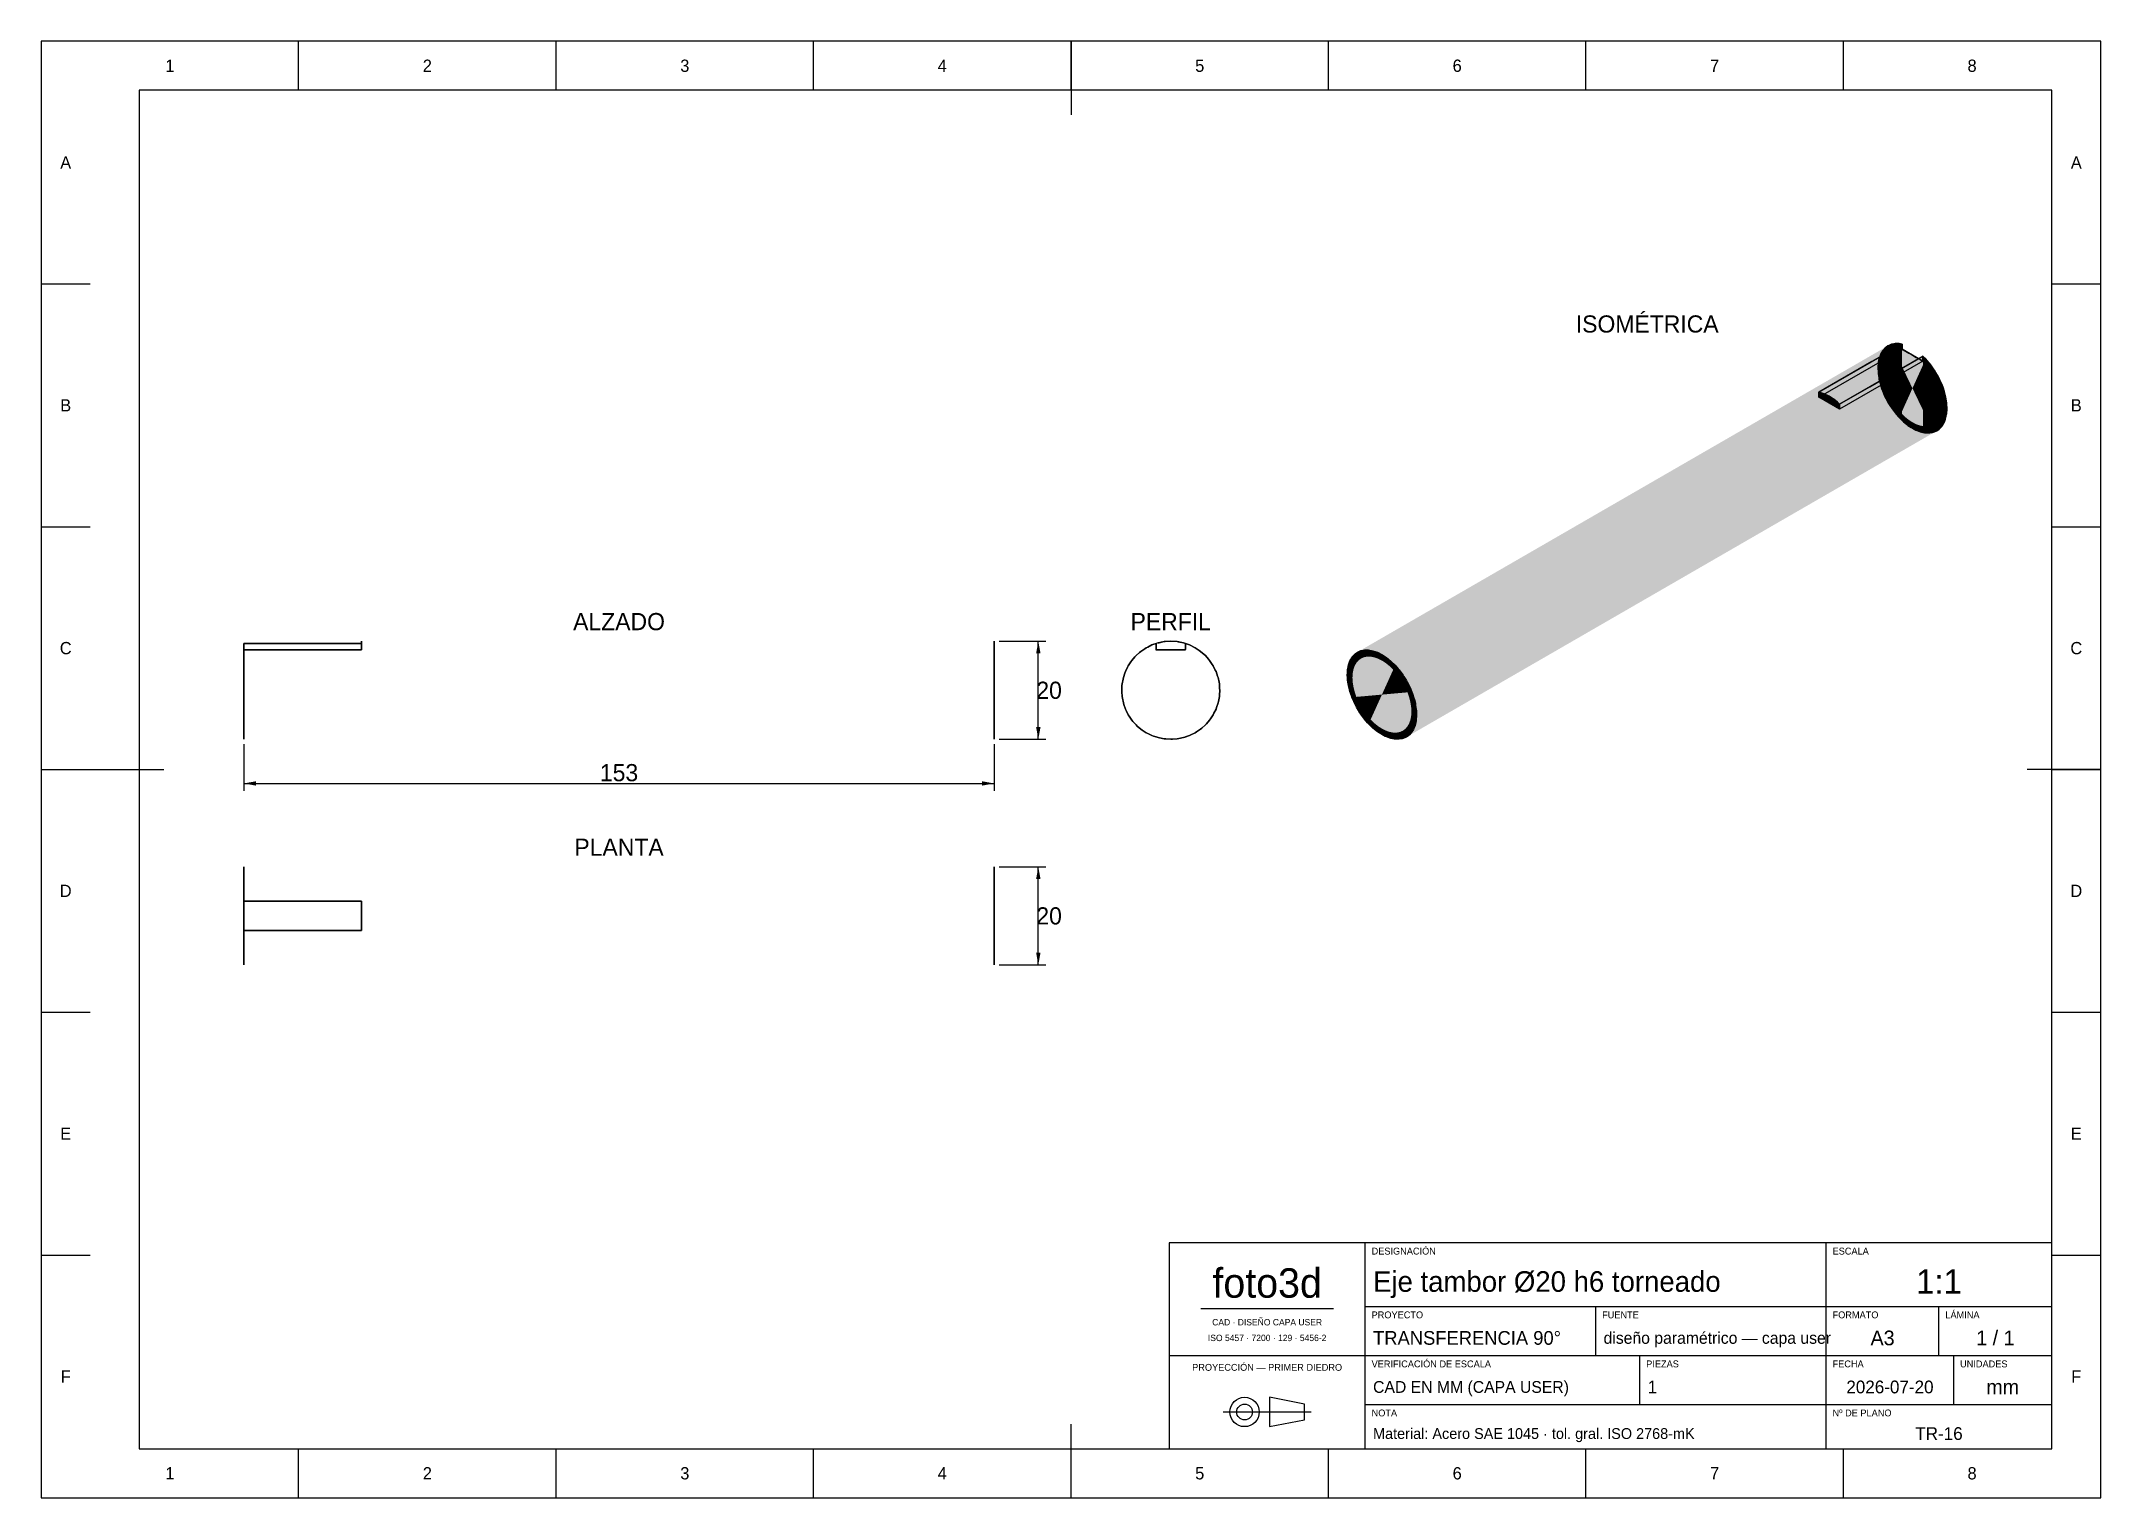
# Model space of a CAD drawing. Extents: x 0 to 420, y 0 to 297.
import ezdxf
from ezdxf.enums import TextEntityAlignment as Align

# ---------------------------------------------------------------- set-up
doc = ezdxf.new("R2010")
doc.units = 0
for name, color, linetype in [('COTAS', 7, 'CONTINUOUS'), ('FINA', 7, 'CONTINUOUS'), ('NORMA', 7, 'CONTINUOUS'), ('SOMBRA', 8, 'CONTINUOUS'), ('TEXTO', 7, 'CONTINUOUS'), ('VISIBLE', 7, 'CONTINUOUS')]:
    doc.layers.add(name, color=color, linetype=linetype)

msp = doc.modelspace()

# ---------------------------------------------------------------- texts
at = {"layer": 'COTAS'}
for s, p in [('20', (205.5353, 164.6567)), ('153', (117.8353, 147.8567)), ('20', (205.5353, 118.6567))]:
    msp.add_text(s, height=3.5, dxfattribs=at).set_placement(p, align=Align.MIDDLE_CENTER)
at = {"layer": 'TEXTO'}
for s, height, p in [('1', 2.5, (26.25, 292)), ('2', 2.5, (78.75, 292)), ('3', 2.5, (131.25, 292)), ('4', 2.5, (183.75, 292)), ('5', 2.5, (236.25, 292)), ('6', 2.5, (288.75, 292)), ('7', 2.5, (341.25, 292)), ('8', 2.5, (393.75, 292)), ('A', 2.5, (5, 272.25)), ('A', 2.5, (415, 272.25)), ('ISOMÉTRICA', 3.5, (327.5, 239.3433)), ('B', 2.5, (5, 222.75)), ('B', 2.5, (415, 222.75)), ('ALZADO', 3.5, (117.8353, 178.6567)), ('PERFIL', 3.5, (230.3353, 178.6567)), ('C', 2.5, (5, 173.25)), ('C', 2.5, (415, 173.25)), ('PLANTA', 3.5, (117.8353, 132.6567)), ('D', 2.5, (5, 123.75)), ('D', 2.5, (415, 123.75)), ('E', 2.5, (5, 74.25)), ('E', 2.5, (415, 74.25)), ('foto3d', 6, (250, 43.8)), ('1:1', 5, (387, 44.1)), ('CAD · DISEÑO CAPA USER', 1.3, (250, 35.8)), ('A3', 3, (375.5, 32.6)), ('1 / 1', 3, (398.5, 32.6)), ('ISO 5457 · 7200 · 129 · 5456-2', 1.3, (250, 32.6)), ('F', 2.5, (5, 24.75)), ('PROYECCIÓN — PRIMER DIEDRO', 1.4, (250, 26.6)), ('F', 2.5, (415, 24.75)), ('2026-07-20', 2.6, (377, 22.6)), ('mm', 3, (400, 22.6)), ('TR-16', 2.6, (387, 13.1)), ('1', 2.5, (26.25, 5)), ('2', 2.5, (78.75, 5)), ('3', 2.5, (131.25, 5)), ('4', 2.5, (183.75, 5)), ('5', 2.5, (236.25, 5)), ('6', 2.5, (288.75, 5)), ('7', 2.5, (341.25, 5)), ('8', 2.5, (393.75, 5))]:
    msp.add_text(s, height=height, dxfattribs=at).set_placement(p, align=Align.MIDDLE_CENTER)
for s, p in [('DESIGNACIÓN', (271.3, 49.6)), ('ESCALA', (365.3, 49.6)), ('PROYECTO', (271.3, 36.6)), ('FUENTE', (318.3, 36.6)), ('FORMATO', (365.3, 36.6)), ('LÁMINA', (388.3, 36.6)), ('VERIFICACIÓN DE ESCALA', (271.3, 26.6)), ('PIEZAS', (327.3, 26.6)), ('FECHA', (365.3, 26.6)), ('UNIDADES', (391.3, 26.6)), ('NOTA', (271.3, 16.6)), ('Nº DE PLANO', (365.3, 16.6))]:
    msp.add_text(s, height=1.4, dxfattribs=at).set_placement(p)
for s, height, p in [('Eje tambor Ø20 h6 torneado', 4.2, (271.6, 44.1)), ('TRANSFERENCIA 90°', 2.8, (271.6, 32.6)), ('diseño paramétrico — capa user', 2.4, (318.6, 32.6)), ('CAD EN MM (CAPA USER)', 2.4, (271.6, 22.6)), ('1', 2.6, (327.6, 22.6)), ('Material: Acero SAE 1045 · tol. gral. ISO 2768-mK', 2.2, (271.6, 13.1))]:
    msp.add_text(s, height=height, dxfattribs=at).set_placement(p, align=Align.MIDDLE_LEFT)

# ---------------------------------------------------------------- linework, layer by layer
at = {"layer": 'COTAS'}
for p, q in [((195.3353, 174.6567), (204.8353, 174.6567)), ((203.3353, 154.6567), (203.3353, 174.6567)), ((41.3353, 153.6567), (41.3353, 144.1567)), ((194.3353, 153.6567), (194.3353, 144.1567)), ((195.3353, 154.6567), (204.8353, 154.6567)), ((41.3353, 145.6567), (194.3353, 145.6567)), ((195.3353, 128.6567), (204.8353, 128.6567)), ((203.3353, 108.6567), (203.3353, 128.6567)), ((195.3353, 108.6567), (204.8353, 108.6567))]:
    msp.add_line(p, q, dxfattribs=at)
for points in [[(203.3353, 174.6567), (203.7853, 172.1567), (202.8853, 172.1567)], [(203.3353, 154.6567), (203.7853, 157.1567), (202.8853, 157.1567)], [(41.3353, 145.6567), (43.8353, 146.1067), (43.8353, 145.2067)], [(194.3353, 145.6567), (191.8353, 146.1067), (191.8353, 145.2067)], [(203.3353, 128.6567), (203.7853, 126.1567), (202.8853, 126.1567)], [(203.3353, 108.6567), (203.7853, 111.1567), (202.8853, 111.1567)]]:
    msp.add_solid(points, dxfattribs=at)
at = {"layer": 'FINA'}
for p, q in [((420, 297), (0, 297)), ((0, 297), (0, 0)), ((52.5, 287), (52.5, 297)), ((105, 287), (105, 297)), ((157.5, 287), (157.5, 297)), ((210, 287), (210, 297)), ((262.5, 287), (262.5, 297)), ((315, 287), (315, 297)), ((367.5, 287), (367.5, 297)), ((420, 0), (420, 297)), ((0, 247.5), (10, 247.5)), ((410, 247.5), (420, 247.5)), ((0, 198), (10, 198)), ((410, 198), (420, 198)), ((0, 148.5), (10, 148.5)), ((410, 148.5), (420, 148.5)), ((0, 99), (10, 99)), ((410, 99), (420, 99)), ((0, 49.5), (10, 49.5)), ((410, 49.5), (420, 49.5)), ((236.5, 38.6), (263.5, 38.6)), ((270, 39), (364, 39)), ((317, 29), (317, 39)), ((364, 39), (410, 39)), ((387, 29), (387, 39)), ((230, 29), (270, 29)), ((270, 29), (364, 29)), ((326, 19), (326, 29)), ((364, 29), (410, 29)), ((390, 19), (390, 29)), ((241.03, 17.5), (258.97, 17.5)), ((270, 19), (364, 19)), ((364, 19), (410, 19)), ((52.5, 0), (52.5, 10)), ((105, 0), (105, 10)), ((157.5, 0), (157.5, 10)), ((210, 0), (210, 10)), ((262.5, 0), (262.5, 10)), ((315, 0), (315, 10)), ((367.5, 0), (367.5, 10)), ((0, 0), (420, 0))]:
    msp.add_line(p, q, dxfattribs=at)
at = {"layer": 'NORMA'}
for p, q in [((210, 297), (210, 282)), ((410, 287), (20, 287)), ((20, 287), (20, 10)), ((410, 10), (410, 287)), ((0, 148.5), (25, 148.5)), ((420, 148.5), (405, 148.5)), ((410, 52), (230, 52)), ((230, 52), (230, 10)), ((270, 10), (270, 52)), ((364, 10), (364, 52)), ((410, 10), (410, 52)), ((210, 0), (210, 15)), ((20, 10), (410, 10)), ((230, 10), (410, 10))]:
    msp.add_line(p, q, dxfattribs=at)
at = {"layer": 'SOMBRA', "color": 254}
for points in [[(360.515, 225.4342), (377.4856, 235.2321), (377.2891, 235.194)], [(360.9669, 225.5219), (377.4856, 235.2321), (360.515, 225.4342)], [(360.9669, 225.5219), (378.0581, 235.3433), (377.4856, 235.2321)], [(361.0876, 225.5453), (378.0581, 235.3433), (360.9669, 225.5219)], [(361.787, 225.5398), (378.0581, 235.3433), (361.0876, 225.5453)], [(361.787, 225.5398), (378.8877, 235.3367), (378.0581, 235.3433)], [(361.9171, 225.5388), (378.8877, 235.3367), (361.787, 225.5398)], [(362.5018, 225.4304), (378.8877, 235.3367), (361.9171, 225.5388)], [(362.5018, 225.4304), (379.4723, 235.2284), (378.8877, 235.3367)], [(357.6586, 221.7874), (374.5831, 231.3443), (357.6125, 221.5463)], [(357.6586, 221.7874), (374.6292, 231.5853), (374.5831, 231.3443)], [(357.7647, 222.3417), (374.6292, 231.5853), (357.6586, 221.7874)], [(357.7647, 222.3417), (374.7635, 232.2876), (374.6292, 231.5853)], [(357.793, 222.4897), (374.7635, 232.2876), (357.7647, 222.3417)], [(357.8689, 222.7042), (374.7635, 232.2876), (357.793, 222.4897)], [(357.8689, 222.7042), (374.8395, 232.5022), (374.7635, 232.2876)], [(358.0437, 223.1976), (374.8395, 232.5022), (357.8689, 222.7042)], [(358.0437, 223.1976), (375.0609, 233.1273), (374.8395, 232.5022)], [(358.0903, 223.3294), (375.0609, 233.1273), (358.0437, 223.1976)], [(358.1948, 223.5137), (375.0609, 233.1273), (358.0903, 223.3294)], [(358.1948, 223.5137), (375.1654, 233.3117), (375.0609, 233.1273)], [(358.4352, 223.9378), (375.1654, 233.3117), (358.1948, 223.5137)], [(358.4352, 223.9378), (375.4699, 233.849), (375.1654, 233.3117)], [(358.4994, 224.0511), (375.4699, 233.849), (358.4352, 223.9378)], [(358.6307, 224.2021), (375.4699, 233.849), (358.4994, 224.0511)], [(358.6307, 224.2021), (375.6012, 234.0001), (375.4699, 233.849)], [(358.9326, 224.5496), (375.6012, 234.0001), (358.6307, 224.2021)], [(358.9326, 224.5496), (375.9838, 234.4404), (375.6012, 234.0001)], [(359.0133, 224.6424), (375.9838, 234.4404), (358.9326, 224.5496)], [(359.1691, 224.7576), (375.9838, 234.4404), (359.0133, 224.6424)], [(359.1691, 224.7576), (376.1396, 234.5556), (375.9838, 234.4404)], [(359.5274, 225.0226), (376.1396, 234.5556), (359.1691, 224.7576)], [(359.5274, 225.0226), (376.5937, 234.8912), (376.1396, 234.5556)], [(359.6231, 225.0933), (376.5937, 234.8912), (359.5274, 225.0226)], [(359.8008, 225.1706), (376.5937, 234.8912), (359.6231, 225.0933)], [(359.8008, 225.1706), (376.7713, 234.9686), (376.5937, 234.8912)], [(360.2094, 225.3485), (376.7713, 234.9686), (359.8008, 225.1706)], [(360.2094, 225.3485), (377.2891, 235.194), (376.7713, 234.9686)], [(360.3185, 225.396), (377.2891, 235.194), (360.2094, 225.3485)], [(360.515, 225.4342), (377.2891, 235.194), (360.3185, 225.396)], [(383.715, 231.7423), (379.4723, 234.1918), (362.5018, 224.3939)], [(383.715, 231.7423), (362.5018, 224.3939), (366.7444, 221.9444)], [(366.7444, 222.9809), (384.2996, 232.2121), (383.715, 232.7789)], [(366.7444, 222.9809), (367.1917, 222.5474), (384.2996, 232.2121)], [(367.3291, 222.4142), (384.2996, 232.2121), (367.1917, 222.5474)], [(357.8689, 222.7042), (357.793, 222.4897), (266.5762, 169.8256)], [(357.8689, 222.7042), (266.5762, 169.8256), (294.2936, 185.999)], [(358.1948, 223.5137), (358.0903, 223.3294), (266.8735, 170.6653)], [(358.1948, 223.5137), (266.8735, 170.6653), (294.62, 186.8088)], [(266.8735, 170.6653), (358.0903, 223.3294), (358.0437, 223.1976)], [(266.8735, 170.6653), (358.0437, 223.1976), (294.2936, 185.999)], [(358.6307, 224.2021), (358.4994, 224.0511), (267.2826, 171.387)], [(358.6307, 224.2021), (267.2826, 171.387), (295.0559, 187.4972)], [(267.2826, 171.387), (358.4994, 224.0511), (358.4352, 223.9378)], [(267.2826, 171.387), (358.4352, 223.9378), (294.62, 186.8088)], [(359.1691, 224.7576), (359.0133, 224.6424), (267.7965, 171.9784)], [(359.1691, 224.7576), (267.7965, 171.9784), (295.5943, 188.0527)], [(267.7965, 171.9784), (359.0133, 224.6424), (358.9326, 224.5496)], [(267.7965, 171.9784), (358.9326, 224.5496), (295.0559, 187.4972)], [(359.8008, 225.1706), (359.6231, 225.0933), (268.4063, 172.4293)], [(359.8008, 225.1706), (268.4063, 172.4293), (296.2254, 188.4654)], [(268.4063, 172.4293), (359.6231, 225.0933), (359.5274, 225.0226)], [(268.4063, 172.4293), (359.5274, 225.0226), (295.5943, 188.0527)], [(360.515, 225.4342), (360.3185, 225.396), (269.1017, 172.732)], [(360.515, 225.4342), (269.1017, 172.732), (296.9401, 188.7292)], [(269.1017, 172.732), (360.3185, 225.396), (360.2094, 225.3485)], [(269.1017, 172.732), (360.2094, 225.3485), (296.2254, 188.4654)], [(269.8708, 172.8813), (361.0876, 225.5453), (360.9669, 225.5219)], [(361.787, 225.5398), (361.0876, 225.5453), (269.8708, 172.8813)], [(270.7004, 172.8747), (361.787, 225.5398), (269.8708, 172.8813)], [(269.8708, 172.8813), (360.9669, 225.5219), (296.9401, 188.7292)], [(270.7004, 172.8747), (361.9171, 225.5388), (361.787, 225.5398)], [(362.6556, 225.4019), (361.9171, 225.5388), (270.7004, 172.8747)], [(271.5762, 172.7124), (362.6556, 225.4019), (270.7004, 172.8747)], [(271.5762, 172.7124), (362.793, 225.3764), (362.6556, 225.4019)], [(363.5578, 225.1105), (362.793, 225.3764), (271.5762, 172.7124)], [(272.4834, 172.397), (363.5578, 225.1105), (271.5762, 172.7124)], [(272.4834, 172.397), (363.7001, 225.061), (363.5578, 225.1105)], [(364.4783, 224.6706), (363.7001, 225.061), (272.4834, 172.397)], [(273.4063, 171.934), (364.4783, 224.6706), (272.4834, 172.397)], [(273.4063, 171.934), (364.6231, 224.598), (364.4783, 224.6706)], [(365.4013, 224.0898), (364.6231, 224.598), (273.4063, 171.934)], [(274.3293, 171.3312), (365.4013, 224.0898), (273.4063, 171.934)], [(274.3293, 171.3312), (365.5461, 223.9953), (365.4013, 224.0898)], [(366.3109, 223.378), (365.5461, 223.9953), (274.3293, 171.3312)], [(275.2365, 170.5991), (366.3109, 223.378), (274.3293, 171.3312)], [(275.2365, 170.5991), (366.4532, 223.2632), (366.3109, 223.378)], [(367.1917, 222.5474), (366.4532, 223.2632), (275.2365, 170.5991)], [(358.0437, 223.1976), (357.8689, 222.7042), (294.2936, 185.999)], [(358.4352, 223.9378), (358.1948, 223.5137), (294.62, 186.8088)], [(358.9326, 224.5496), (358.6307, 224.2021), (295.0559, 187.4972)], [(359.5274, 225.0226), (359.1691, 224.7576), (295.5943, 188.0527)], [(360.2094, 225.3485), (359.8008, 225.1706), (296.2254, 188.4654)], [(360.9669, 225.5219), (360.515, 225.4342), (296.9401, 188.7292)], [(357.6586, 221.7874), (357.6125, 221.5463), (266.3958, 168.8823)], [(357.6586, 221.7874), (266.3958, 168.8823), (294.0841, 185.0826)], [(266.5762, 169.8256), (357.793, 222.4897), (357.7647, 222.3417)], [(266.5762, 169.8256), (357.7647, 222.3417), (294.0841, 185.0826)], [(276.1123, 169.7502), (367.1917, 222.5474), (275.2365, 170.5991)], [(276.1123, 169.7502), (367.3291, 222.4142), (367.1917, 222.5474)], [(357.7647, 222.3417), (357.6586, 221.7874), (294.0841, 185.0826)], [(294.0841, 185.0826), (266.3958, 168.8823), (266.4419, 169.1233)], [(266.5762, 169.8256), (294.0841, 185.0826), (266.4419, 169.1233)], [(294.2936, 185.999), (266.5762, 169.8256), (266.6522, 170.0402)], [(266.8735, 170.6653), (294.2936, 185.999), (266.6522, 170.0402)], [(294.62, 186.8088), (266.8735, 170.6653), (266.978, 170.8497)], [(267.2826, 171.387), (294.62, 186.8088), (266.978, 170.8497)], [(295.0559, 187.4972), (267.2826, 171.387), (267.4139, 171.5381)], [(267.7965, 171.9784), (295.0559, 187.4972), (267.4139, 171.5381)], [(295.5943, 188.0527), (267.7965, 171.9784), (267.9523, 172.0936)], [(268.4063, 172.4293), (295.5943, 188.0527), (267.9523, 172.0936)], [(296.2254, 188.4654), (268.4063, 172.4293), (268.584, 172.5066)], [(269.1017, 172.732), (296.2254, 188.4654), (268.584, 172.5066)], [(296.9401, 188.7292), (269.1017, 172.732), (269.2982, 172.7701)], [(269.8708, 172.8813), (296.9401, 188.7292), (269.2982, 172.7701)]]:
    msp.add_solid(points, dxfattribs=at)
at = {"layer": 'SOMBRA', "color": 252}
for points in [[(373.317, 231.6746), (379.4723, 234.1918), (379.4723, 235.2284)], [(373.317, 231.6746), (362.5018, 224.3939), (379.4723, 234.1918)], [(373.317, 231.6746), (362.5018, 225.4304), (362.5018, 224.3939)], [(357.793, 218.2632), (374.7635, 228.0611), (357.8396, 218.0776)], [(357.8396, 218.0776), (374.7635, 228.0611), (374.9849, 227.1804)], [(357.8396, 218.0776), (374.9849, 227.1804), (358.0143, 217.3824)], [(358.0143, 217.3824), (374.9849, 227.1804), (375.0609, 226.8781)], [(358.0143, 217.3824), (375.0609, 226.8781), (358.0903, 217.0802)], [(358.0903, 217.0802), (375.0609, 226.8781), (358.1545, 216.8929)], [(358.1545, 216.8929), (375.0609, 226.8781), (375.3654, 225.9891)], [(370.3643, 217.862), (387.2035, 227.9627), (370.233, 218.1647)], [(370.3643, 217.862), (387.3348, 227.66), (387.2035, 227.9627)], [(370.6662, 217.1658), (387.3348, 227.66), (370.3643, 217.862)], [(370.6662, 217.1658), (387.7174, 226.7779), (387.3348, 227.66)], [(358.1545, 216.8929), (375.3654, 225.9891), (358.3949, 216.1912)], [(358.3949, 216.1912), (375.3654, 225.9891), (375.4699, 225.684)], [(358.3949, 216.1912), (375.4699, 225.684), (358.4994, 215.8861)], [(358.4994, 215.8861), (375.4699, 225.684), (358.58, 215.7002)], [(358.58, 215.7002), (375.4699, 225.684), (375.8525, 224.802)], [(358.58, 215.7002), (375.8525, 224.802), (358.882, 215.0041)], [(358.882, 215.0041), (375.8525, 224.802), (375.9838, 224.4993)], [(358.882, 215.0041), (375.9838, 224.4993), (359.0133, 214.7014)], [(359.0133, 214.7014), (375.9838, 224.4993), (359.1089, 214.5202)], [(359.1089, 214.5202), (375.9838, 224.4993), (376.4379, 223.6394)], [(359.1089, 214.5202), (376.4379, 223.6394), (359.4673, 213.8414)], [(359.4673, 213.8414), (376.4379, 223.6394), (376.5937, 223.3442)], [(359.4673, 213.8414), (376.5937, 223.3442), (359.6231, 213.5463)], [(359.6231, 213.5463), (376.5937, 223.3442), (359.7322, 213.3728)], [(359.7322, 213.3728), (376.5937, 223.3442), (377.1114, 222.5211)], [(370.7468, 216.98), (387.7174, 226.7779), (370.6662, 217.1658)], [(370.8514, 216.6749), (387.7174, 226.7779), (370.7468, 216.98)], [(370.8514, 216.6749), (387.8219, 226.4729), (387.7174, 226.7779)], [(371.0917, 215.9732), (387.8219, 226.4729), (370.8514, 216.6749)], [(371.0917, 215.9732), (388.1265, 225.5839), (387.8219, 226.4729)], [(371.1559, 215.7859), (388.1265, 225.5839), (371.0917, 215.9732)], [(371.2319, 215.4836), (388.1265, 225.5839), (371.1559, 215.7859)], [(371.2319, 215.4836), (388.2024, 225.2816), (388.1265, 225.5839)], [(371.4066, 214.7885), (388.2024, 225.2816), (371.2319, 215.4836)], [(371.4066, 214.7885), (388.4238, 224.4009), (388.2024, 225.2816)], [(371.4532, 214.6029), (388.4238, 224.4009), (371.4066, 214.7885)], [(371.4993, 214.3087), (388.4238, 224.4009), (371.4532, 214.6029)], [(371.4993, 214.3087), (388.4699, 224.1066), (388.4238, 224.4009)], [(371.6054, 213.6319), (388.4699, 224.1066), (371.4993, 214.3087)], [(371.6054, 213.6319), (388.6042, 223.2492), (388.4699, 224.1066)], [(371.6337, 213.4512), (388.6042, 223.2492), (371.6054, 213.6319)], [(371.6491, 213.17), (388.6042, 223.2492), (371.6337, 213.4512)], [(371.6491, 213.17), (388.6197, 222.968), (388.6042, 223.2492)], [(371.6847, 212.5232), (388.6197, 222.968), (371.6491, 213.17)], [(371.6847, 212.5232), (388.6647, 222.1485), (388.6197, 222.968)], [(359.7322, 213.3728), (377.1114, 222.5211), (360.1408, 212.7231)], [(360.1408, 212.7231), (377.1114, 222.5211), (377.2891, 222.2385)], [(360.1408, 212.7231), (377.2891, 222.2385), (360.3185, 212.4406)], [(360.3185, 212.4406), (377.2891, 222.2385), (360.4391, 212.2779)], [(360.4391, 212.2779), (377.2891, 222.2385), (377.8616, 221.4662)], [(360.4391, 212.2779), (377.8616, 221.4662), (360.8911, 211.6683)], [(360.8911, 211.6683), (377.8616, 221.4662), (378.0581, 221.2012)], [(360.8911, 211.6683), (378.0581, 221.2012), (361.0876, 211.4032)], [(361.0876, 211.4032), (378.0581, 221.2012), (361.2177, 211.254)], [(361.2177, 211.254), (378.0581, 221.2012), (378.6757, 220.4929)], [(361.2177, 211.254), (378.6757, 220.4929), (361.7052, 210.695)], [(361.7052, 210.695), (378.6757, 220.4929), (378.8877, 220.2498)], [(361.7052, 210.695), (378.8877, 220.2498), (361.9171, 210.4519)], [(361.9171, 210.4519), (378.8877, 220.2498), (362.0545, 210.3187)], [(362.5018, 209.8852), (362.0545, 210.3187), (378.8877, 220.2498)], [(362.5018, 209.8852), (378.8877, 220.2498), (379.4723, 219.6831)], [(362.5018, 209.8852), (379.4723, 219.6831), (379.5398, 219.6178)], [(362.5018, 209.8852), (379.5398, 219.6178), (362.5692, 209.8198)], [(362.5692, 209.8198), (379.5398, 219.6178), (379.7635, 219.4009)], [(362.5692, 209.8198), (379.7635, 219.4009), (362.793, 209.6029)], [(362.793, 209.6029), (379.7635, 219.4009), (362.9353, 209.4881)], [(362.9353, 209.4881), (379.7635, 219.4009), (380.4389, 218.8558)], [(362.9353, 209.4881), (380.4389, 218.8558), (363.4684, 209.0579)], [(363.4684, 209.0579), (380.4389, 218.8558), (380.6707, 218.6688)], [(363.4684, 209.0579), (380.6707, 218.6688), (363.7001, 208.8708)], [(363.7001, 208.8708), (380.6707, 218.6688), (363.8449, 208.7762)], [(363.8449, 208.7762), (380.6707, 218.6688), (381.3579, 218.22)], [(370.3136, 208.3164), (387.2035, 218.0216), (387.5861, 218.4619)], [(370.3136, 208.3164), (387.5861, 218.4619), (370.6155, 208.6639)], [(370.6155, 208.6639), (387.5861, 218.4619), (387.7174, 218.613)], [(370.6155, 208.6639), (387.7174, 218.613), (370.7468, 208.815)], [(370.7468, 208.815), (387.7174, 218.613), (370.811, 208.9282)], [(370.811, 208.9282), (387.7174, 218.613), (388.022, 219.1503)], [(370.811, 208.9282), (388.022, 219.1503), (371.0514, 209.3523)], [(371.0514, 209.3523), (388.022, 219.1503), (388.1265, 219.3347)], [(371.0514, 209.3523), (388.1265, 219.3347), (371.1559, 209.5367)], [(371.1559, 209.5367), (388.1265, 219.3347), (371.2026, 209.6684)], [(371.2026, 209.6684), (388.1265, 219.3347), (388.3478, 219.9598)], [(371.2026, 209.6684), (388.3478, 219.9598), (371.3773, 210.1619)], [(371.3773, 210.1619), (388.3478, 219.9598), (388.4238, 220.1744)], [(371.3773, 210.1619), (388.4238, 220.1744), (371.4532, 210.3764)], [(371.4532, 210.3764), (388.4238, 220.1744), (371.4815, 210.5244)], [(371.4815, 210.5244), (388.4238, 220.1744), (388.5581, 220.8767)], [(371.4815, 210.5244), (388.5581, 220.8767), (371.5876, 211.0787)], [(371.5876, 211.0787), (388.5581, 220.8767), (388.6042, 221.1177)], [(371.5876, 211.0787), (388.6042, 221.1177), (371.6337, 211.3197)], [(371.6337, 211.3197), (388.6042, 221.1177), (371.6432, 211.4814)], [(371.6432, 211.4814), (388.6042, 221.1177), (388.6493, 221.8851)], [(371.6432, 211.4814), (388.6493, 221.8851), (371.6787, 212.0872)], [(371.6787, 212.0872), (388.6493, 221.8851), (388.6647, 222.1485)], [(371.6787, 212.0872), (388.6647, 222.1485), (371.6942, 212.3506)], [(371.6942, 212.3506), (388.6647, 222.1485), (371.6847, 212.5232)], [(266.5762, 165.5991), (357.793, 218.2632), (357.8396, 218.0776)], [(266.5762, 165.5991), (357.8396, 218.0776), (294.4397, 180.6776)], [(358.0143, 217.3824), (358.0903, 217.0802), (266.8735, 164.4161)], [(358.0143, 217.3824), (266.8735, 164.4161), (294.4397, 180.6776)], [(266.8735, 164.4161), (358.0903, 217.0802), (358.1545, 216.8929)], [(266.8735, 164.4161), (358.1545, 216.8929), (294.8198, 179.4861)], [(358.3949, 216.1912), (358.4994, 215.8861), (267.2826, 163.2221)], [(358.3949, 216.1912), (267.2826, 163.2221), (294.8198, 179.4861)], [(267.2826, 163.2221), (358.4994, 215.8861), (358.58, 215.7002)], [(267.2826, 163.2221), (358.58, 215.7002), (295.3071, 178.2991)], [(358.882, 215.0041), (359.0133, 214.7014), (267.7965, 162.0373)], [(358.882, 215.0041), (267.7965, 162.0373), (295.3071, 178.2991)], [(267.7965, 162.0373), (359.0133, 214.7014), (359.1089, 214.5202)], [(267.7965, 162.0373), (359.1089, 214.5202), (295.892, 177.1362)], [(370.3643, 217.862), (370.233, 218.1647), (279.0162, 165.5007)], [(370.3643, 217.862), (279.0162, 165.5007), (306.7894, 181.157)], [(279.5301, 164.316), (370.7468, 216.98), (370.6662, 217.1658)], [(279.5301, 164.316), (370.6662, 217.1658), (306.7894, 181.157)], [(370.8514, 216.6749), (370.7468, 216.98), (279.5301, 164.316)], [(370.8514, 216.6749), (279.5301, 164.316), (307.2763, 179.9698)], [(279.9391, 163.1219), (371.1559, 215.7859), (371.0917, 215.9732)], [(279.9391, 163.1219), (371.0917, 215.9732), (307.2763, 179.9698)], [(371.2319, 215.4836), (371.1559, 215.7859), (279.9391, 163.1219)], [(371.2319, 215.4836), (279.9391, 163.1219), (307.6573, 178.7788)], [(280.2365, 161.9389), (371.4532, 214.6029), (371.4066, 214.7885)], [(280.2365, 161.9389), (371.4066, 214.7885), (307.6573, 178.7788)], [(371.4993, 214.3087), (371.4532, 214.6029), (280.2365, 161.9389)], [(371.4993, 214.3087), (280.2365, 161.9389), (307.9242, 177.6035)], [(357.8396, 218.0776), (358.0143, 217.3824), (294.4397, 180.6776)], [(358.1545, 216.8929), (358.3949, 216.1912), (294.8198, 179.4861)], [(358.58, 215.7002), (358.882, 215.0041), (295.3071, 178.2991)], [(359.1089, 214.5202), (359.4673, 213.8414), (295.892, 177.1362)], [(370.6662, 217.1658), (370.3643, 217.862), (306.7894, 181.157)], [(371.0917, 215.9732), (370.8514, 216.6749), (307.2763, 179.9698)], [(371.4066, 214.7885), (371.2319, 215.4836), (307.6573, 178.7788)], [(371.6054, 213.6319), (371.4993, 214.3087), (307.9242, 177.6035)], [(363.8449, 208.7762), (381.3579, 218.22), (364.3873, 208.4221)], [(364.3873, 208.4221), (381.3579, 218.22), (381.5937, 218.066)], [(364.3873, 208.4221), (381.5937, 218.066), (364.6231, 208.2681)], [(364.6231, 208.2681), (381.5937, 218.066), (364.7679, 208.1954)], [(364.7679, 208.1954), (381.5937, 218.066), (382.2808, 217.7213)], [(364.7679, 208.1954), (382.2808, 217.7213), (365.3103, 207.9234)], [(365.3103, 207.9234), (382.2808, 217.7213), (382.5166, 217.603)], [(365.3103, 207.9234), (382.5166, 217.603), (365.5461, 207.8051)], [(365.5461, 207.8051), (382.5166, 217.603), (365.6884, 207.7556)], [(365.6884, 207.7556), (382.5166, 217.603), (383.192, 217.3682)], [(365.6884, 207.7556), (383.192, 217.3682), (366.2215, 207.5702)], [(366.2215, 207.5702), (383.192, 217.3682), (383.4238, 217.2876)], [(366.2215, 207.5702), (383.4238, 217.2876), (366.4532, 207.4897)], [(366.4532, 207.4897), (383.4238, 217.2876), (366.5906, 207.4642)], [(366.7444, 207.4357), (366.5906, 207.4642), (383.4238, 217.2876)], [(366.7444, 207.4357), (383.4238, 217.2876), (383.715, 217.2336)], [(366.7444, 207.4357), (383.715, 217.2336), (384.0759, 217.1667)], [(366.7444, 207.4357), (384.0759, 217.1667), (367.1053, 207.3688)], [(367.1053, 207.3688), (384.0759, 217.1667), (384.2996, 217.1253)], [(367.1053, 207.3688), (384.2996, 217.1253), (367.3291, 207.3273)], [(367.3291, 207.3273), (384.2996, 217.1253), (367.4592, 207.3263)], [(367.4592, 207.3263), (384.2996, 217.1253), (384.9173, 217.1204)], [(367.4592, 207.3263), (384.9173, 217.1204), (367.9467, 207.3224)], [(367.9467, 207.3224), (384.9173, 217.1204), (385.1292, 217.1187)], [(367.9467, 207.3224), (385.1292, 217.1187), (368.1586, 207.3207)], [(368.1586, 207.3207), (385.1292, 217.1187), (368.2793, 207.3442)], [(368.2793, 207.3442), (385.1292, 217.1187), (385.7018, 217.2299)], [(368.2793, 207.3442), (385.7018, 217.2299), (368.7312, 207.4319)], [(368.7312, 207.4319), (385.7018, 217.2299), (385.8983, 217.268)], [(368.7312, 207.4319), (385.8983, 217.268), (368.9277, 207.4701)], [(368.9277, 207.4701), (385.8983, 217.268), (369.0368, 207.5176)], [(369.0368, 207.5176), (385.8983, 217.268), (386.416, 217.4934)], [(369.0368, 207.5176), (386.416, 217.4934), (369.4454, 207.6954)], [(369.4454, 207.6954), (386.416, 217.4934), (386.5937, 217.5707)], [(369.4454, 207.6954), (386.5937, 217.5707), (369.6231, 207.7728)], [(369.6231, 207.7728), (386.5937, 217.5707), (369.7188, 207.8435)], [(369.7188, 207.8435), (386.5937, 217.5707), (387.0477, 217.9064)], [(369.7188, 207.8435), (387.0477, 217.9064), (370.0771, 208.1085)], [(370.0771, 208.1085), (387.0477, 217.9064), (387.2035, 218.0216)], [(370.0771, 208.1085), (387.2035, 218.0216), (370.233, 208.2237)], [(370.233, 208.2237), (387.2035, 218.0216), (370.3136, 208.3164)], [(359.4673, 213.8414), (359.6231, 213.5463), (268.4063, 160.8823)], [(359.4673, 213.8414), (268.4063, 160.8823), (295.892, 177.1362)], [(268.4063, 160.8823), (359.6231, 213.5463), (359.7322, 213.3728)], [(268.4063, 160.8823), (359.7322, 213.3728), (296.5661, 176.0182)], [(360.1408, 212.7231), (360.3185, 212.4406), (269.1017, 159.7766)], [(360.1408, 212.7231), (269.1017, 159.7766), (296.5661, 176.0182)], [(269.1017, 159.7766), (360.3185, 212.4406), (360.4391, 212.2779)], [(269.1017, 159.7766), (360.4391, 212.2779), (297.3163, 174.9633)], [(360.8911, 211.6683), (361.0876, 211.4032), (269.8708, 158.7392)], [(360.8911, 211.6683), (269.8708, 158.7392), (297.3163, 174.9633)], [(269.8708, 158.7392), (361.0876, 211.4032), (361.2177, 211.254)], [(269.8708, 158.7392), (361.2177, 211.254), (298.1303, 173.99)], [(361.7052, 210.695), (361.9171, 210.4519), (270.7004, 157.7879)], [(361.7052, 210.695), (270.7004, 157.7879), (298.1303, 173.99)], [(270.7004, 157.7879), (361.9171, 210.4519), (362.0545, 210.3187)], [(270.7004, 157.7879), (362.0545, 210.3187), (298.9938, 173.1146)], [(280.2365, 157.7124), (371.4532, 210.3764), (371.4815, 210.5244)], [(280.2365, 157.7124), (371.4815, 210.5244), (308.013, 174.3739)], [(371.3773, 210.1619), (371.4532, 210.3764), (280.2365, 157.7124)], [(371.3773, 210.1619), (280.2365, 157.7124), (307.8019, 173.4566)], [(280.4169, 160.7872), (371.6337, 213.4512), (371.6054, 213.6319)], [(280.4169, 160.7872), (371.6054, 213.6319), (307.9242, 177.6035)], [(371.6491, 213.17), (371.6337, 213.4512), (280.4169, 160.7872)], [(371.6491, 213.17), (280.4169, 160.7872), (308.074, 176.4649)], [(280.4169, 158.6557), (371.6337, 211.3197), (371.6432, 211.4814)], [(280.4169, 158.6557), (371.6432, 211.4814), (308.1037, 175.3821)], [(371.5876, 211.0787), (371.6337, 211.3197), (280.4169, 158.6557)], [(371.5876, 211.0787), (280.4169, 158.6557), (308.013, 174.3739)], [(280.4774, 159.6865), (371.6942, 212.3506), (371.6847, 212.5232)], [(280.4774, 159.6865), (371.6847, 212.5232), (308.074, 176.4649)], [(371.6787, 212.0872), (371.6942, 212.3506), (280.4774, 159.6865)], [(371.6787, 212.0872), (280.4774, 159.6865), (308.1037, 175.3821)], [(359.7322, 213.3728), (360.1408, 212.7231), (296.5661, 176.0182)], [(360.4391, 212.2779), (360.8911, 211.6683), (297.3163, 174.9633)], [(361.2177, 211.254), (361.7052, 210.695), (298.1303, 173.99)], [(362.0545, 210.3187), (362.5692, 209.8198), (298.9938, 173.1146)], [(371.2026, 209.6684), (371.3773, 210.1619), (307.8019, 173.4566)], [(371.4815, 210.5244), (371.5876, 211.0787), (308.013, 174.3739)], [(371.6847, 212.5232), (371.6491, 213.17), (308.074, 176.4649)], [(371.6432, 211.4814), (371.6787, 212.0872), (308.1037, 175.3821)], [(362.5692, 209.8198), (362.793, 209.6029), (271.5762, 156.9389)], [(362.5692, 209.8198), (271.5762, 156.9389), (298.9938, 173.1146)], [(271.5762, 156.9389), (362.793, 209.6029), (362.9353, 209.4881)], [(271.5762, 156.9389), (362.9353, 209.4881), (299.8938, 172.3531)], [(363.4684, 209.0579), (363.7001, 208.8708), (272.4834, 156.2068)], [(363.4684, 209.0579), (272.4834, 156.2068), (299.8938, 172.3531)], [(272.4834, 156.2068), (363.7001, 208.8708), (363.8449, 208.7762)], [(272.4834, 156.2068), (363.8449, 208.7762), (300.8123, 171.717)], [(364.3873, 208.4221), (364.6231, 208.2681), (273.4063, 155.604)], [(364.3873, 208.4221), (273.4063, 155.604), (300.8123, 171.717)], [(273.4063, 155.604), (364.6231, 208.2681), (364.7679, 208.1954)], [(273.4063, 155.604), (364.7679, 208.1954), (301.7351, 171.2182)], [(365.3103, 207.9234), (365.5461, 207.8051), (274.3293, 155.141)], [(365.3103, 207.9234), (274.3293, 155.141), (301.7351, 171.2182)], [(274.3293, 155.141), (365.5461, 207.8051), (365.6884, 207.7556)], [(274.3293, 155.141), (365.6884, 207.7556), (302.6463, 170.8651)], [(366.2215, 207.5702), (366.4532, 207.4897), (275.2365, 154.8256)], [(366.2215, 207.5702), (275.2365, 154.8256), (302.6463, 170.8651)], [(275.2365, 154.8256), (366.4532, 207.4897), (366.5906, 207.4642)], [(275.2365, 154.8256), (366.5906, 207.4642), (303.5307, 170.664)], [(367.1053, 207.3688), (367.3291, 207.3273), (276.1123, 154.6633)], [(367.1053, 207.3688), (276.1123, 154.6633), (303.5307, 170.664)], [(276.1123, 154.6633), (367.3291, 207.3273), (367.4592, 207.3263)], [(276.1123, 154.6633), (367.4592, 207.3263), (304.3716, 170.6173)], [(276.9419, 154.6567), (368.1586, 207.3207), (368.2793, 207.3442)], [(276.9419, 154.6567), (368.2793, 207.3442), (305.1563, 170.7269)], [(367.9467, 207.3224), (368.1586, 207.3207), (276.9419, 154.6567)], [(367.9467, 207.3224), (276.9419, 154.6567), (304.3716, 170.6173)], [(277.7109, 154.806), (368.9277, 207.4701), (369.0368, 207.5176)], [(277.7109, 154.806), (369.0368, 207.5176), (305.8701, 170.9902)], [(368.7312, 207.4319), (368.9277, 207.4701), (277.7109, 154.806)], [(368.7312, 207.4319), (277.7109, 154.806), (305.1563, 170.7269)], [(278.4063, 155.1088), (369.6231, 207.7728), (369.7188, 207.8435)], [(278.4063, 155.1088), (369.7188, 207.8435), (306.5024, 171.4036)], [(369.4454, 207.6954), (369.6231, 207.7728), (278.4063, 155.1088)], [(369.4454, 207.6954), (278.4063, 155.1088), (305.8701, 170.9902)], [(279.0162, 155.5596), (370.233, 208.2237), (370.3136, 208.3164)], [(279.0162, 155.5596), (370.3136, 208.3164), (307.0408, 171.959)], [(370.0771, 208.1085), (370.233, 208.2237), (279.0162, 155.5596)], [(370.0771, 208.1085), (279.0162, 155.5596), (306.5024, 171.4036)], [(279.5301, 156.151), (370.7468, 208.815), (370.811, 208.9282)], [(279.5301, 156.151), (370.811, 208.9282), (307.4766, 172.6474)], [(370.6155, 208.6639), (370.7468, 208.815), (279.5301, 156.151)], [(370.6155, 208.6639), (279.5301, 156.151), (307.0408, 171.959)], [(279.9391, 156.8727), (371.1559, 209.5367), (371.2026, 209.6684)], [(279.9391, 156.8727), (371.2026, 209.6684), (307.8019, 173.4566)], [(371.0514, 209.3523), (371.1559, 209.5367), (279.9391, 156.8727)], [(371.0514, 209.3523), (279.9391, 156.8727), (307.4766, 172.6474)], [(362.9353, 209.4881), (363.4684, 209.0579), (299.8938, 172.3531)], [(363.8449, 208.7762), (364.3873, 208.4221), (300.8123, 171.717)], [(364.7679, 208.1954), (365.3103, 207.9234), (301.7351, 171.2182)], [(365.6884, 207.7556), (366.2215, 207.5702), (302.6463, 170.8651)], [(366.5906, 207.4642), (367.1053, 207.3688), (303.5307, 170.664)], [(367.4592, 207.3263), (367.9467, 207.3224), (304.3716, 170.6173)], [(368.2793, 207.3442), (368.7312, 207.4319), (305.1563, 170.7269)], [(369.0368, 207.5176), (369.4454, 207.6954), (305.8701, 170.9902)], [(369.7188, 207.8435), (370.0771, 208.1085), (306.5024, 171.4036)], [(370.3136, 208.3164), (370.6155, 208.6639), (307.0408, 171.959)], [(370.811, 208.9282), (371.0514, 209.3523), (307.4766, 172.6474)], [(266.5762, 165.5991), (294.4397, 180.6776), (266.7976, 164.7184)], [(294.4397, 180.6776), (266.8735, 164.4161), (266.7976, 164.7184)], [(306.7894, 181.157), (279.0162, 165.5007), (279.1475, 165.198)], [(279.5301, 164.316), (306.7894, 181.157), (279.1475, 165.198)], [(266.8735, 164.4161), (294.8198, 179.4861), (267.1781, 163.5271)], [(294.8198, 179.4861), (267.2826, 163.2221), (267.1781, 163.5271)], [(267.2826, 163.2221), (295.3071, 178.2991), (267.6652, 162.34)], [(295.3071, 178.2991), (267.7965, 162.0373), (267.6652, 162.34)], [(267.7965, 162.0373), (295.892, 177.1362), (268.2505, 161.1774)], [(295.892, 177.1362), (268.4063, 160.8823), (268.2505, 161.1774)], [(307.2763, 179.9698), (279.5301, 164.316), (279.6346, 164.0109)], [(279.9391, 163.1219), (307.2763, 179.9698), (279.6346, 164.0109)], [(307.6573, 178.7788), (279.9391, 163.1219), (280.0151, 162.8196)], [(280.2365, 161.9389), (307.6573, 178.7788), (280.0151, 162.8196)], [(307.9242, 177.6035), (280.2365, 161.9389), (280.2826, 161.6446)], [(280.4169, 160.7872), (307.9242, 177.6035), (280.2826, 161.6446)], [(308.074, 176.4649), (280.4169, 160.7872), (280.4324, 160.506)], [(280.4774, 159.6865), (308.074, 176.4649), (280.4324, 160.506)], [(268.4063, 172.4293), (267.9523, 172.0936), (268.6778, 171.9591)], [(268.4063, 160.8823), (296.5661, 176.0182), (268.9241, 160.0591)], [(268.584, 172.5066), (268.4063, 172.4293), (268.6778, 171.9591)], [(269.1017, 172.732), (268.584, 172.5066), (269.3354, 172.2454)], [(268.584, 172.5066), (268.6778, 171.9591), (269.5506, 171.7973)], [(268.584, 172.5066), (269.5506, 171.7973), (269.3354, 172.2454)], [(296.5661, 176.0182), (269.1017, 159.7766), (268.9241, 160.0591)], [(269.1017, 159.7766), (297.3163, 174.9633), (269.6743, 159.0042)], [(269.2982, 172.7701), (269.1017, 172.732), (269.3354, 172.2454)], [(269.8708, 172.8813), (269.2982, 172.7701), (270.0627, 172.3866)], [(269.2982, 172.7701), (269.3354, 172.2454), (270.2395, 171.931)], [(269.2982, 172.7701), (270.2395, 171.931), (270.0627, 172.3866)], [(269.3354, 172.2454), (269.5506, 171.7973), (270.3488, 171.6493)], [(269.3354, 172.2454), (270.3488, 171.6493), (270.2395, 171.931)], [(297.3163, 174.9633), (269.8708, 158.7392), (269.6743, 159.0042)], [(269.8708, 158.7392), (298.1303, 173.99), (270.4884, 158.0309)], [(270.7004, 172.8747), (269.8708, 172.8813), (270.0627, 172.3866)], [(270.7004, 172.8747), (270.0627, 172.3866), (270.9825, 171.9252)], [(270.0627, 172.3866), (270.2395, 171.931), (271.0662, 171.6436)], [(270.0627, 172.3866), (271.0662, 171.6436), (270.9825, 171.9252)], [(298.1303, 173.99), (270.7004, 157.7879), (270.4884, 158.0309)], [(270.7004, 157.7879), (298.9938, 173.1146), (271.3524, 157.1558)], [(271.5762, 172.7124), (270.7004, 172.8747), (270.9825, 171.9252)], [(271.5762, 172.7124), (270.9825, 171.9252), (271.8236, 171.5032)], [(298.9938, 173.1146), (271.5762, 156.9389), (271.3524, 157.1558)], [(272.4834, 172.397), (271.5762, 172.7124), (271.8236, 171.5032)], [(271.5762, 156.9389), (299.8938, 172.3531), (272.2516, 156.3938)], [(272.4834, 172.397), (271.8236, 171.5032), (272.6218, 171.1028)], [(299.8938, 172.3531), (272.4834, 156.2068), (272.2516, 156.3938)], [(273.4063, 171.934), (272.4834, 172.397), (272.6218, 171.1028)], [(279.5301, 156.151), (307.4766, 172.6474), (279.8346, 156.6883)], [(307.4766, 172.6474), (279.9391, 156.8727), (279.8346, 156.6883)], [(279.9391, 156.8727), (307.8019, 173.4566), (280.1605, 157.4978)], [(307.8019, 173.4566), (280.2365, 157.7124), (280.1605, 157.4978)], [(280.2365, 157.7124), (308.013, 174.3739), (280.3708, 158.4147)], [(308.013, 174.3739), (280.4169, 158.6557), (280.3708, 158.4147)], [(280.4169, 158.6557), (308.1037, 175.3821), (280.4619, 159.4232)], [(308.1037, 175.3821), (280.4774, 159.6865), (280.4619, 159.4232)], [(266.3507, 168.1149), (266.3353, 167.8515), (266.7192, 167.6298)], [(266.3958, 168.8823), (266.3507, 168.1149), (266.7764, 168.6047)], [(266.3507, 168.1149), (267.1269, 168.3491), (266.7764, 168.6047)], [(266.3507, 168.1149), (266.7192, 167.6298), (267.1269, 168.3491)], [(266.4419, 169.1233), (266.3958, 168.8823), (266.7764, 168.6047)], [(266.5762, 169.8256), (266.4419, 169.1233), (266.947, 169.4968)], [(266.4419, 169.1233), (267.2885, 169.194), (266.947, 169.4968)], [(266.4419, 169.1233), (266.7764, 168.6047), (267.2885, 169.194)], [(266.6522, 170.0402), (266.5762, 169.8256), (266.947, 169.4968)], [(266.8735, 170.6653), (266.6522, 170.0402), (267.2282, 170.2909)], [(266.6522, 170.0402), (267.5548, 169.9461), (267.2282, 170.2909)], [(266.6522, 170.0402), (266.947, 169.4968), (267.5548, 169.9461)], [(266.7192, 167.6298), (267.3436, 168.191), (267.1269, 168.3491)], [(266.7192, 167.6298), (267.0727, 167.4257), (267.3436, 168.191)], [(266.7764, 168.6047), (267.4997, 169.0068), (267.2885, 169.194)], [(266.7764, 168.6047), (267.1269, 168.3491), (267.4997, 169.0068)], [(266.978, 170.8497), (266.8735, 170.6653), (267.2282, 170.2909)], [(266.947, 169.4968), (267.7568, 169.7329), (267.5548, 169.9461)], [(266.947, 169.4968), (267.2885, 169.194), (267.7568, 169.7329)], [(267.2826, 171.387), (266.978, 170.8497), (267.6151, 170.9734)], [(266.978, 170.8497), (267.9212, 170.5926), (267.6151, 170.9734)], [(266.978, 170.8497), (267.2282, 170.2909), (267.9212, 170.5926)], [(267.0727, 167.4257), (267.4473, 168.1153), (267.3436, 168.191)], [(267.0727, 167.4257), (267.2913, 167.2995), (267.4473, 168.1153)], [(267.1269, 168.3491), (267.6007, 168.9171), (267.4997, 169.0068)], [(267.1269, 168.3491), (267.3436, 168.191), (267.6007, 168.9171)], [(267.2282, 170.2909), (268.1106, 170.357), (267.9212, 170.5926)], [(267.2282, 170.2909), (267.5548, 169.9461), (268.1106, 170.357)], [(267.4139, 171.5381), (267.2826, 171.387), (267.6151, 170.9734)], [(267.2885, 169.194), (267.8534, 169.6309), (267.7568, 169.7329)], [(267.2885, 169.194), (267.4997, 169.0068), (267.8534, 169.6309)], [(267.2913, 167.2995), (267.3959, 167.2391), (267.4473, 168.1153)], [(267.3436, 168.191), (267.4473, 168.1153), (267.6007, 168.9171)], [(267.3959, 167.2391), (273.4063, 163.769), (267.4473, 168.1153)], [(267.7965, 171.9784), (267.4139, 171.5381), (268.101, 171.5327)], [(267.4139, 171.5381), (267.6151, 170.9734), (268.3815, 171.1223)], [(267.4139, 171.5381), (268.3815, 171.1223), (268.101, 171.5327)], [(267.4473, 168.1153), (273.4063, 163.769), (267.6007, 168.9171)], [(267.4997, 169.0068), (267.6007, 168.9171), (267.8534, 169.6309)], [(267.5548, 169.9461), (268.2012, 170.2443), (268.1106, 170.357)], [(267.5548, 169.9461), (267.7568, 169.7329), (268.2012, 170.2443)], [(267.6007, 168.9171), (273.4063, 163.769), (267.8534, 169.6309)], [(267.6151, 170.9734), (268.5549, 170.8684), (268.3815, 171.1223)], [(267.6151, 170.9734), (267.9212, 170.5926), (268.5549, 170.8684)], [(267.7568, 169.7329), (267.8534, 169.6309), (268.2012, 170.2443)], [(267.9523, 172.0936), (267.7965, 171.9784), (268.101, 171.5327)], [(267.8534, 169.6309), (273.4063, 163.769), (268.2012, 170.2443)], [(267.9212, 170.5926), (268.638, 170.747), (268.5549, 170.8684)], [(267.9212, 170.5926), (268.1106, 170.357), (268.638, 170.747)], [(267.9523, 172.0936), (268.101, 171.5327), (268.9278, 171.5261)], [(267.9523, 172.0936), (268.9278, 171.5261), (268.6778, 171.9591)], [(268.101, 171.5327), (268.3815, 171.1223), (269.0823, 171.2584)], [(268.101, 171.5327), (269.0823, 171.2584), (268.9278, 171.5261)], [(268.1106, 170.357), (268.2012, 170.2443), (268.638, 170.747)], [(268.2012, 170.2443), (273.4063, 163.769), (268.638, 170.747)], [(268.3815, 171.1223), (269.1563, 171.1302), (269.0823, 171.2584)], [(268.3815, 171.1223), (268.5549, 170.8684), (269.1563, 171.1302)], [(268.5549, 170.8684), (268.638, 170.747), (269.1563, 171.1302)], [(268.638, 170.747), (273.4063, 163.769), (269.1563, 171.1302)], [(268.6778, 171.9591), (268.9278, 171.5261), (269.6837, 171.5201)], [(268.6778, 171.9591), (269.6837, 171.5201), (269.5506, 171.7973)], [(268.9278, 171.5261), (269.0823, 171.2584), (269.7474, 171.3875)], [(268.9278, 171.5261), (269.7474, 171.3875), (269.6837, 171.5201)], [(269.0823, 171.2584), (269.1563, 171.1302), (269.7474, 171.3875)], [(269.1563, 171.1302), (273.4063, 163.769), (269.7474, 171.3875)], [(269.5506, 171.7973), (269.6837, 171.5201), (270.4011, 171.5145)], [(269.5506, 171.7973), (270.4011, 171.5145), (270.3488, 171.6493)], [(269.6837, 171.5201), (269.7474, 171.3875), (270.4011, 171.5145)], [(269.7474, 171.3875), (273.4063, 163.769), (270.4011, 171.5145)], [(270.2395, 171.931), (270.3488, 171.6493), (271.1062, 171.5089)], [(270.2395, 171.931), (271.1062, 171.5089), (271.0662, 171.6436)], [(270.3488, 171.6493), (270.4011, 171.5145), (271.1062, 171.5089)], [(270.4011, 171.5145), (273.4063, 163.769), (271.1062, 171.5089)], [(270.9825, 171.9252), (271.0662, 171.6436), (271.8507, 171.3709)], [(270.9825, 171.9252), (271.8507, 171.3709), (271.8236, 171.5032)], [(271.0662, 171.6436), (271.1062, 171.5089), (271.8507, 171.3709)], [(271.1062, 171.5089), (273.4063, 163.769), (271.8507, 171.3709)], [(271.8236, 171.5032), (271.8507, 171.3709), (272.6218, 171.1028)], [(271.8507, 171.3709), (273.4063, 163.769), (272.6218, 171.1028)], [(272.4834, 156.2068), (300.8123, 171.717), (273.1705, 155.758)], [(273.4063, 171.934), (272.6218, 171.1028), (273.4063, 170.7092)], [(272.6218, 171.1028), (273.4063, 163.769), (273.4063, 170.7092)], [(300.8123, 171.717), (273.4063, 155.604), (273.1705, 155.758)], [(274.3293, 171.3312), (273.4063, 171.934), (273.4063, 170.7092)], [(274.3293, 171.3312), (273.4063, 170.7092), (274.2045, 170.3088)], [(273.4063, 155.604), (301.7351, 171.2182), (274.0935, 155.2593)], [(273.4063, 170.7092), (273.4063, 163.769), (274.1908, 170.1969)], [(273.4063, 170.7092), (274.1908, 170.1969), (273.802, 170.5107)], [(274.1908, 170.1969), (273.4063, 163.769), (274.9619, 169.5746)], [(274.9619, 169.5746), (273.4063, 163.769), (275.7064, 168.853)], [(275.7064, 168.853), (273.4063, 163.769), (276.4115, 168.0444)], [(276.4115, 168.0444), (273.4063, 163.769), (277.0652, 167.1626)], [(274.1908, 170.1969), (274.2045, 170.3088), (273.802, 170.5107)], [(301.7351, 171.2182), (274.3293, 155.141), (274.0935, 155.2593)], [(274.2045, 170.3088), (274.1908, 170.1969), (274.9619, 169.5746)], [(275.2365, 170.5991), (274.3293, 171.3312), (274.2045, 170.3088)], [(275.2365, 170.5991), (274.2045, 170.3088), (275.0456, 169.8869)], [(274.2045, 170.3088), (274.989, 169.6757), (274.6177, 170.1015)], [(274.2045, 170.3088), (274.9619, 169.5746), (274.989, 169.6757)], [(274.3293, 155.141), (302.6463, 170.8651), (275.0047, 154.9062)], [(274.989, 169.6757), (275.0456, 169.8869), (274.6177, 170.1015)], [(274.989, 169.6757), (274.9619, 169.5746), (275.7064, 168.853)], [(275.0456, 169.8869), (274.989, 169.6757), (275.7064, 168.853)], [(302.6463, 170.8651), (275.2365, 154.8256), (275.0047, 154.9062)], [(276.1123, 169.7502), (275.2365, 170.5991), (275.0456, 169.8869)], [(275.0456, 169.8869), (275.7064, 168.853), (275.7465, 168.9415)], [(275.0456, 169.8869), (275.7465, 168.9415), (275.8301, 169.1264)], [(275.0456, 169.8869), (275.8301, 169.1264), (275.493, 169.6624)], [(276.1123, 169.7502), (275.0456, 169.8869), (275.9654, 169.4254)], [(275.2365, 154.8256), (303.5307, 170.664), (275.8885, 154.7047)], [(275.8301, 169.1264), (275.9654, 169.4254), (275.493, 169.6624)], [(275.7465, 168.9415), (275.7064, 168.853), (276.4115, 168.0444)], [(275.8301, 169.1264), (275.7465, 168.9415), (276.4115, 168.0444)], [(275.9654, 169.4254), (275.8301, 169.1264), (276.4639, 168.1188)], [(275.8301, 169.1264), (276.4115, 168.0444), (276.4639, 168.1188)], [(303.5307, 170.664), (276.1123, 154.6633), (275.8885, 154.7047)], [(276.7299, 169.0419), (276.1123, 169.7502), (275.9654, 169.4254)], [(275.9654, 169.4254), (276.4639, 168.1188), (276.5732, 168.2743)], [(276.4693, 169.1726), (275.9654, 169.4254), (276.5732, 168.2743)], [(276.1123, 154.6633), (304.3716, 170.6173), (276.7299, 154.6584)], [(276.4639, 168.1188), (276.4115, 168.0444), (277.0652, 167.1626)], [(276.5732, 168.2743), (276.4639, 168.1188), (277.0652, 167.1626)], [(276.4693, 169.1726), (276.5732, 168.2743), (276.7499, 168.5258)], [(276.9419, 168.7988), (276.4693, 169.1726), (276.7499, 168.5258)], [(276.9419, 168.7988), (276.7299, 169.0419), (276.4693, 169.1726)], [(276.7499, 168.5258), (276.5732, 168.2743), (277.1289, 167.2217)], [(276.5732, 168.2743), (277.0652, 167.1626), (277.1289, 167.2217)], [(304.3716, 170.6173), (276.9419, 154.6567), (276.7299, 154.6584)], [(277.1384, 168.5338), (276.9419, 168.7988), (276.7499, 168.5258)], [(277.1384, 168.5338), (276.7499, 168.5258), (277.262, 167.3451)], [(276.7499, 168.5258), (277.1289, 167.2217), (277.262, 167.3451)], [(276.9419, 154.6567), (305.1563, 170.7269), (277.5144, 154.7679)], [(277.1384, 168.5338), (277.262, 167.3451), (277.4772, 167.5447)], [(277.7109, 167.7615), (277.1384, 168.5338), (277.4772, 167.5447)], [(305.1563, 170.7269), (277.7109, 154.806), (277.5144, 154.7679)], [(277.7109, 154.806), (305.8701, 170.9902), (278.2287, 155.0314)], [(305.8701, 170.9902), (278.4063, 155.1088), (278.2287, 155.0314)], [(278.4063, 155.1088), (306.5024, 171.4036), (278.8604, 155.4444)], [(306.5024, 171.4036), (279.0162, 155.5596), (278.8604, 155.4444)], [(279.0162, 155.5596), (307.0408, 171.959), (279.3988, 155.9999)], [(307.0408, 171.959), (279.5301, 156.151), (279.3988, 155.9999)], [(266.3353, 167.8515), (266.3803, 167.032), (266.7192, 167.6298)], [(266.3803, 167.032), (267.0727, 167.4257), (266.7192, 167.6298)], [(266.3803, 167.032), (266.7764, 166.5889), (267.0727, 167.4257)], [(266.3803, 167.032), (266.3958, 166.7508), (266.7764, 166.5889)], [(266.3958, 166.7508), (266.5301, 165.8934), (266.7764, 166.5889)], [(266.5301, 165.8934), (267.1269, 166.4399), (266.7764, 166.5889)], [(266.5301, 165.8934), (266.947, 165.4998), (267.1269, 166.4399)], [(266.5301, 165.8934), (266.5762, 165.5991), (266.947, 165.4998)], [(266.5762, 165.5991), (266.7976, 164.7184), (266.947, 165.4998)], [(266.7764, 166.5889), (267.2913, 167.2995), (267.0727, 167.4257)], [(266.7764, 166.5889), (267.1269, 166.4399), (267.2913, 167.2995)], [(266.7976, 164.7184), (267.2885, 165.4083), (266.947, 165.4998)], [(266.7976, 164.7184), (267.2282, 164.381), (267.2885, 165.4083)], [(266.7976, 164.7184), (266.8735, 164.4161), (267.2282, 164.381)], [(266.8735, 164.4161), (267.1781, 163.5271), (267.2282, 164.381)], [(266.947, 165.4998), (267.3436, 166.3477), (267.1269, 166.4399)], [(266.947, 165.4998), (267.2885, 165.4083), (267.3436, 166.3477)], [(267.1269, 166.4399), (267.3959, 167.2391), (267.2913, 167.2995)], [(267.1269, 166.4399), (267.3436, 166.3477), (267.3959, 167.2391)], [(267.1781, 163.5271), (267.5548, 164.3486), (267.2282, 164.381)], [(267.1781, 163.5271), (267.6151, 163.2518), (267.5548, 164.3486)], [(267.2282, 164.381), (267.4997, 165.3517), (267.2885, 165.4083)], [(267.2282, 164.381), (267.5548, 164.3486), (267.4997, 165.3517)], [(267.2885, 165.4083), (267.4473, 166.3035), (267.3436, 166.3477)], [(267.2885, 165.4083), (267.4997, 165.3517), (267.4473, 166.3035)], [(267.3436, 166.3477), (267.4473, 166.3035), (267.3959, 167.2391)], [(267.4473, 166.3035), (273.4063, 163.769), (267.3959, 167.2391)], [(267.4997, 165.3517), (267.6007, 165.3246), (267.4473, 166.3035)], [(267.6007, 165.3246), (273.4063, 163.769), (267.4473, 166.3035)], [(267.5548, 164.3486), (267.6007, 165.3246), (267.4997, 165.3517)], [(267.5548, 164.3486), (267.7568, 164.3286), (267.6007, 165.3246)], [(267.6151, 163.2518), (267.7568, 164.3286), (267.5548, 164.3486)], [(267.7568, 164.3286), (267.8534, 164.3191), (267.6007, 165.3246)], [(267.8534, 164.3191), (273.4063, 163.769), (267.6007, 165.3246)], [(267.6151, 163.2518), (267.9212, 163.2791), (267.7568, 164.3286)], [(267.9212, 163.2791), (267.8534, 164.3191), (267.7568, 164.3286)], [(267.9212, 163.2791), (268.1106, 163.296), (267.8534, 164.3191)], [(268.1106, 163.296), (268.2012, 163.3041), (267.8534, 164.3191)], [(268.2012, 163.3041), (273.4063, 163.769), (267.8534, 164.3191)], [(277.0652, 167.1626), (273.4063, 163.769), (277.6563, 166.2227)], [(277.6563, 166.2227), (273.4063, 163.769), (278.1747, 165.2409)], [(278.1747, 165.2409), (273.4063, 163.769), (278.6115, 164.2339)], [(278.6115, 164.2339), (273.4063, 163.769), (278.9592, 163.2189)], [(277.1289, 167.2217), (277.0652, 167.1626), (277.6563, 166.2227)], [(277.262, 167.3451), (277.1289, 167.2217), (277.6563, 166.2227)], [(277.4772, 167.5447), (277.262, 167.3451), (277.7303, 166.2655)], [(277.262, 167.3451), (277.6563, 166.2227), (277.7303, 166.2655)], [(277.8886, 167.4789), (277.7109, 167.7615), (277.4772, 167.5447)], [(277.4772, 167.5447), (277.7303, 166.2655), (277.8849, 166.3547)], [(277.8886, 167.4789), (277.4772, 167.5447), (277.8849, 166.3547)], [(277.7303, 166.2655), (277.6563, 166.2227), (278.1747, 165.2409)], [(277.8849, 166.3547), (277.7303, 166.2655), (278.1747, 165.2409)], [(277.8886, 167.4789), (277.8849, 166.3547), (278.1349, 166.499)], [(278.1349, 166.499), (277.8849, 166.3547), (278.2577, 165.2665)], [(277.8849, 166.3547), (278.1747, 165.2409), (278.2577, 165.2665)], [(278.4063, 166.6558), (277.8886, 167.4789), (278.1349, 166.499)], [(278.5621, 166.3606), (278.4063, 166.6558), (278.1349, 166.499)], [(278.1349, 166.499), (278.2577, 165.2665), (278.4312, 165.3201)], [(278.5621, 166.3606), (278.1349, 166.499), (278.4312, 165.3201)], [(278.2577, 165.2665), (278.1747, 165.2409), (278.6115, 164.2339)], [(278.4312, 165.3201), (278.2577, 165.2665), (278.6115, 164.2339)], [(278.5621, 166.3606), (278.4312, 165.3201), (278.7116, 165.4067)], [(278.7116, 165.4067), (278.4312, 165.3201), (278.7021, 164.242)], [(278.4312, 165.3201), (278.6115, 164.2339), (278.7021, 164.242)], [(279.0162, 165.5007), (278.5621, 166.3606), (278.7116, 165.4067)], [(278.7021, 164.242), (278.6115, 164.2339), (278.9592, 163.2189)], [(278.7116, 165.4067), (278.7021, 164.242), (278.8914, 164.2589)], [(278.8914, 164.2589), (278.7021, 164.242), (278.9592, 163.2189)], [(279.1475, 165.198), (279.0162, 165.5007), (278.7116, 165.4067)], [(279.1475, 165.198), (278.7116, 165.4067), (278.8914, 164.2589)], [(279.1475, 165.198), (278.8914, 164.2589), (279.1976, 164.2863)], [(279.1976, 164.2863), (278.8914, 164.2589), (279.0559, 163.2094)], [(278.8914, 164.2589), (278.9592, 163.2189), (279.0559, 163.2094)], [(279.1976, 164.2863), (279.0559, 163.2094), (279.2579, 163.1894)], [(279.5301, 164.316), (279.1475, 165.198), (279.1976, 164.2863)], [(279.6346, 164.0109), (279.5301, 164.316), (279.1976, 164.2863)], [(279.6346, 164.0109), (279.1976, 164.2863), (279.2579, 163.1894)], [(279.6346, 164.0109), (279.2579, 163.1894), (279.5845, 163.157)], [(279.9391, 163.1219), (279.6346, 164.0109), (279.5845, 163.157)], [(267.1781, 163.5271), (267.2826, 163.2221), (267.6151, 163.2518)], [(267.2826, 163.2221), (267.6652, 162.34), (267.6151, 163.2518)], [(267.6652, 162.34), (267.9212, 163.2791), (267.6151, 163.2518)], [(267.6652, 162.34), (268.101, 162.1314), (267.9212, 163.2791)], [(267.6652, 162.34), (267.7965, 162.0373), (268.101, 162.1314)], [(267.7965, 162.0373), (268.2505, 161.1774), (268.101, 162.1314)], [(268.101, 162.1314), (268.1106, 163.296), (267.9212, 163.2791)], [(268.101, 162.1314), (268.3815, 162.2179), (268.1106, 163.296)], [(268.2505, 161.1774), (268.3815, 162.2179), (268.101, 162.1314)], [(268.3815, 162.2179), (268.2012, 163.3041), (268.1106, 163.296)], [(268.638, 162.2971), (273.4063, 163.769), (268.2012, 163.3041)], [(268.3815, 162.2179), (268.5549, 162.2715), (268.2012, 163.3041)], [(268.5549, 162.2715), (268.638, 162.2971), (268.2012, 163.3041)], [(268.2505, 161.1774), (268.6778, 161.039), (268.3815, 162.2179)], [(268.2505, 161.1774), (268.4063, 160.8823), (268.6778, 161.039)], [(268.6778, 161.039), (268.5549, 162.2715), (268.3815, 162.2179)], [(268.4063, 160.8823), (268.9241, 160.0591), (268.6778, 161.039)], [(268.9278, 161.1833), (268.638, 162.2971), (268.5549, 162.2715)], [(268.6778, 161.039), (268.9278, 161.1833), (268.5549, 162.2715)], [(269.1563, 161.3153), (273.4063, 163.769), (268.638, 162.2971)], [(268.9278, 161.1833), (269.0823, 161.2726), (268.638, 162.2971)], [(269.0823, 161.2726), (269.1563, 161.3153), (268.638, 162.2971)], [(268.9241, 160.0591), (268.9278, 161.1833), (268.6778, 161.039)], [(268.9241, 160.0591), (269.3354, 159.9933), (268.9278, 161.1833)], [(268.9241, 160.0591), (269.1017, 159.7766), (269.3354, 159.9933)], [(269.3354, 159.9933), (269.0823, 161.2726), (268.9278, 161.1833)], [(269.5506, 160.1929), (269.1563, 161.3153), (269.0823, 161.2726)], [(269.3354, 159.9933), (269.5506, 160.1929), (269.0823, 161.2726)], [(269.1017, 159.7766), (269.6743, 159.0042), (269.3354, 159.9933)], [(269.7474, 160.3754), (273.4063, 163.769), (269.1563, 161.3153)], [(269.5506, 160.1929), (269.6837, 160.3164), (269.1563, 161.3153)], [(269.6837, 160.3164), (269.7474, 160.3754), (269.1563, 161.3153)], [(269.6743, 159.0042), (269.5506, 160.1929), (269.3354, 159.9933)], [(270.0627, 159.0123), (269.6837, 160.3164), (269.5506, 160.1929)], [(269.6743, 159.0042), (270.0627, 159.0123), (269.5506, 160.1929)], [(270.2395, 159.2637), (269.7474, 160.3754), (269.6837, 160.3164)], [(270.0627, 159.0123), (270.2395, 159.2637), (269.6837, 160.3164)], [(270.4011, 159.4937), (273.4063, 163.769), (269.7474, 160.3754)], [(270.2395, 159.2637), (270.3488, 159.4192), (269.7474, 160.3754)], [(270.3488, 159.4192), (270.4011, 159.4937), (269.7474, 160.3754)], [(271.1062, 158.685), (273.4063, 163.769), (270.4011, 159.4937)], [(271.8507, 157.9634), (273.4063, 163.769), (271.1062, 158.685)], [(272.6218, 157.3411), (273.4063, 163.769), (271.8507, 157.9634)], [(273.4063, 156.8288), (273.4063, 163.769), (272.6218, 157.3411)], [(274.1908, 156.4352), (273.4063, 163.769), (273.4063, 156.8288)], [(274.9619, 156.1671), (273.4063, 163.769), (274.1908, 156.4352)], [(275.7064, 156.0291), (273.4063, 163.769), (274.9619, 156.1671)], [(276.4115, 156.0235), (273.4063, 163.769), (275.7064, 156.0291)], [(277.0652, 156.1505), (273.4063, 163.769), (276.4115, 156.0235)], [(277.6563, 156.4078), (273.4063, 163.769), (277.0652, 156.1505)], [(278.1747, 156.791), (273.4063, 163.769), (277.6563, 156.4078)], [(278.6115, 157.2937), (273.4063, 163.769), (278.1747, 156.791)], [(278.9592, 157.9071), (273.4063, 163.769), (278.6115, 157.2937)], [(279.2119, 158.6209), (273.4063, 163.769), (278.9592, 157.9071)], [(279.3653, 159.4227), (273.4063, 163.769), (279.2119, 158.6209)], [(279.4167, 160.2989), (273.4063, 163.769), (279.3653, 159.4227)], [(279.3653, 161.2345), (273.4063, 163.769), (279.4167, 160.2989)], [(279.2119, 162.2134), (273.4063, 163.769), (279.3653, 161.2345)], [(278.9592, 163.2189), (273.4063, 163.769), (279.2119, 162.2134)], [(279.0559, 163.2094), (278.9592, 163.2189), (279.2119, 162.2134)], [(279.2579, 163.1894), (279.0559, 163.2094), (279.2119, 162.2134)], [(279.2579, 163.1894), (279.2119, 162.2134), (279.313, 162.1863)], [(279.313, 162.1863), (279.2119, 162.2134), (279.3653, 161.2345)], [(279.5845, 163.157), (279.2579, 163.1894), (279.313, 162.1863)], [(279.5845, 163.157), (279.313, 162.1863), (279.5242, 162.1297)], [(279.5242, 162.1297), (279.313, 162.1863), (279.3653, 161.2345)], [(279.5242, 162.1297), (279.3653, 161.2345), (279.4691, 161.1903)], [(279.4691, 161.1903), (279.3653, 161.2345), (279.4167, 160.2989)], [(279.5214, 160.2385), (279.4167, 160.2989), (279.3653, 159.4227)], [(279.74, 160.1123), (279.5214, 160.2385), (279.3653, 159.4227)], [(279.74, 160.1123), (279.3653, 159.4227), (279.4691, 159.347)], [(279.6858, 161.0981), (279.4691, 161.1903), (279.4167, 160.2989)], [(279.6858, 161.0981), (279.4167, 160.2989), (279.5214, 160.2385)], [(279.8656, 162.0382), (279.5242, 162.1297), (279.4691, 161.1903)], [(279.8656, 162.0382), (279.4691, 161.1903), (279.6858, 161.0981)], [(280.0935, 159.9082), (279.74, 160.1123), (279.4691, 159.347)], [(280.0935, 159.9082), (279.4691, 159.347), (279.6858, 159.1889)], [(280.0363, 160.9491), (279.6858, 161.0981), (279.5214, 160.2385)], [(280.0363, 160.9491), (279.5214, 160.2385), (279.74, 160.1123)], [(280.0151, 162.8196), (279.5845, 163.157), (279.5242, 162.1297)], [(280.0151, 162.8196), (279.5242, 162.1297), (279.8656, 162.0382)], [(280.0151, 162.8196), (279.9391, 163.1219), (279.5845, 163.157)], [(280.2826, 161.6446), (279.8656, 162.0382), (279.6858, 161.0981)], [(280.2826, 161.6446), (279.6858, 161.0981), (280.0363, 160.9491)], [(280.4619, 159.4232), (280.0935, 159.9082), (279.6858, 159.1889)], [(280.4324, 160.506), (280.0363, 160.9491), (279.74, 160.1123)], [(280.4324, 160.506), (279.74, 160.1123), (280.0935, 159.9082)], [(280.2365, 161.9389), (280.0151, 162.8196), (279.8656, 162.0382)], [(280.2826, 161.6446), (280.2365, 161.9389), (279.8656, 162.0382)], [(280.4169, 160.7872), (280.2826, 161.6446), (280.0363, 160.9491)], [(280.4324, 160.506), (280.4169, 160.7872), (280.0363, 160.9491)], [(280.4774, 159.6865), (280.4324, 160.506), (280.0935, 159.9082)], [(280.4619, 159.4232), (280.4774, 159.6865), (280.0935, 159.9082)], [(269.6743, 159.0042), (269.8708, 158.7392), (270.0627, 159.0123)], [(269.8708, 158.7392), (270.4884, 158.0309), (270.0627, 159.0123)], [(270.4884, 158.0309), (270.2395, 159.2637), (270.0627, 159.0123)], [(270.8473, 158.1126), (270.3488, 159.4192), (270.2395, 159.2637)], [(270.4884, 158.0309), (270.8473, 158.1126), (270.2395, 159.2637)], [(270.9825, 158.4116), (270.4011, 159.4937), (270.3488, 159.4192)], [(270.8473, 158.1126), (270.9825, 158.4116), (270.3488, 159.4192)], [(270.9825, 158.4116), (271.0662, 158.5965), (270.4011, 159.4937)], [(271.0662, 158.5965), (271.1062, 158.685), (270.4011, 159.4937)], [(270.4884, 158.0309), (270.7004, 157.7879), (270.8473, 158.1126)], [(270.7004, 157.7879), (271.3524, 157.1558), (270.8473, 158.1126)], [(271.3524, 157.1558), (270.9825, 158.4116), (270.8473, 158.1126)], [(271.6756, 157.3097), (271.0662, 158.5965), (270.9825, 158.4116)], [(271.3524, 157.1558), (271.6756, 157.3097), (270.9825, 158.4116)], [(271.7671, 157.6512), (271.1062, 158.685), (271.0662, 158.5965)], [(271.6756, 157.3097), (271.7671, 157.6512), (271.0662, 158.5965)], [(271.7671, 157.6512), (271.8236, 157.8623), (271.1062, 158.685)], [(271.8236, 157.8623), (271.8507, 157.9634), (271.1062, 158.685)], [(271.3524, 157.1558), (271.5762, 156.9389), (271.6756, 157.3097)], [(271.5762, 156.9389), (272.2516, 156.3938), (271.6756, 157.3097)], [(272.2516, 156.3938), (271.7671, 157.6512), (271.6756, 157.3097)], [(272.5335, 156.6173), (271.8236, 157.8623), (271.7671, 157.6512)], [(272.2516, 156.3938), (272.5335, 156.6173), (271.7671, 157.6512)], [(272.5796, 156.9954), (271.8507, 157.9634), (271.8236, 157.8623)], [(272.5335, 156.6173), (272.5796, 156.9954), (271.8236, 157.8623)], [(272.5796, 156.9954), (272.6082, 157.2292), (271.8507, 157.9634)], [(272.6082, 157.2292), (272.6218, 157.3411), (271.8507, 157.9634)], [(272.2516, 156.3938), (272.4834, 156.2068), (272.5335, 156.6173)], [(272.4834, 156.2068), (273.1705, 155.758), (272.5335, 156.6173)], [(273.1705, 155.758), (272.5796, 156.9954), (272.5335, 156.6173)], [(273.4063, 156.0473), (272.6082, 157.2292), (272.5796, 156.9954)], [(273.1705, 155.758), (273.4063, 156.0473), (272.5796, 156.9954)], [(273.4063, 156.4555), (272.6218, 157.3411), (272.6082, 157.2292)], [(273.4063, 156.0473), (273.4063, 156.4555), (272.6082, 157.2292)], [(273.4063, 156.4555), (273.4063, 156.708), (272.6218, 157.3411)], [(273.4063, 156.708), (273.4063, 156.8288), (272.6218, 157.3411)], [(273.1705, 155.758), (273.4063, 155.604), (273.4063, 156.0473)], [(274.233, 156.0408), (273.4063, 156.8288), (273.4063, 156.708)], [(274.233, 156.0408), (274.2045, 156.3076), (273.4063, 156.8288)], [(274.2045, 156.3076), (274.1908, 156.4352), (273.4063, 156.8288)], [(274.2792, 155.6094), (273.4063, 156.708), (273.4063, 156.4555)], [(274.2792, 155.6094), (274.233, 156.0408), (273.4063, 156.708)], [(274.0935, 155.2593), (273.4063, 156.4555), (273.4063, 156.0473)], [(274.0935, 155.2593), (274.2792, 155.6094), (273.4063, 156.4555)], [(273.4063, 155.604), (274.0935, 155.2593), (273.4063, 156.0473)], [(274.0935, 155.2593), (274.3293, 155.141), (274.2792, 155.6094)], [(275.0456, 155.7583), (274.1908, 156.4352), (274.2045, 156.3076)], [(275.0456, 155.7583), (274.989, 156.0348), (274.1908, 156.4352)], [(274.989, 156.0348), (274.9619, 156.1671), (274.1908, 156.4352)], [(275.1371, 155.3112), (274.2045, 156.3076), (274.233, 156.0408)], [(275.1371, 155.3112), (275.0456, 155.7583), (274.2045, 156.3076)], [(275.0047, 154.9062), (274.233, 156.0408), (274.2792, 155.6094)], [(275.0047, 154.9062), (275.1371, 155.3112), (274.233, 156.0408)], [(274.3293, 155.141), (275.0047, 154.9062), (274.2792, 155.6094)], [(275.8301, 155.6128), (274.9619, 156.1671), (274.989, 156.0348)], [(275.8301, 155.6128), (275.7465, 155.8944), (274.9619, 156.1671)], [(275.7465, 155.8944), (275.7064, 156.0291), (274.9619, 156.1671)], [(275.9654, 155.1576), (274.989, 156.0348), (275.0456, 155.7583)], [(275.9654, 155.1576), (275.8301, 155.6128), (274.989, 156.0348)], [(275.8885, 154.7047), (275.0456, 155.7583), (275.1371, 155.3112)], [(275.8885, 154.7047), (275.9654, 155.1576), (275.0456, 155.7583)], [(276.5732, 155.607), (275.7064, 156.0291), (275.7465, 155.8944)], [(276.5732, 155.607), (276.4639, 155.8887), (275.7064, 156.0291)], [(276.4639, 155.8887), (276.4115, 156.0235), (275.7064, 156.0291)], [(276.7499, 155.1514), (275.7465, 155.8944), (275.8301, 155.6128)], [(276.7499, 155.1514), (276.5732, 155.607), (275.7465, 155.8944)], [(276.7299, 154.6584), (275.8301, 155.6128), (275.9654, 155.1576)], [(276.7299, 154.6584), (276.7499, 155.1514), (275.8301, 155.6128)], [(277.1289, 156.0179), (277.0652, 156.1505), (276.4115, 156.0235)], [(277.262, 155.7407), (276.4115, 156.0235), (276.4639, 155.8887)], [(277.262, 155.7407), (277.1289, 156.0179), (276.4115, 156.0235)], [(277.4772, 155.2927), (276.4639, 155.8887), (276.5732, 155.607)], [(277.4772, 155.2927), (277.262, 155.7407), (276.4639, 155.8887)], [(277.5144, 154.7679), (276.5732, 155.607), (276.7499, 155.1514)], [(277.5144, 154.7679), (277.4772, 155.2927), (276.5732, 155.607)], [(277.7303, 156.2796), (277.6563, 156.4078), (277.0652, 156.1505)], [(277.8849, 156.0119), (277.7303, 156.2796), (277.0652, 156.1505)], [(277.8849, 156.0119), (277.0652, 156.1505), (277.1289, 156.0179)], [(278.1349, 155.5789), (277.1289, 156.0179), (277.262, 155.7407)], [(278.1349, 155.5789), (277.8849, 156.0119), (277.1289, 156.0179)], [(278.2287, 155.0314), (277.262, 155.7407), (277.4772, 155.2927)], [(278.2287, 155.0314), (278.1349, 155.5789), (277.262, 155.7407)], [(278.2577, 156.6696), (278.1747, 156.791), (277.6563, 156.4078)], [(278.4312, 156.4157), (278.2577, 156.6696), (277.6563, 156.4078)], [(278.4312, 156.4157), (277.6563, 156.4078), (277.7303, 156.2796)], [(278.7116, 156.0053), (278.4312, 156.4157), (277.7303, 156.2796)], [(278.7116, 156.0053), (277.7303, 156.2796), (277.8849, 156.0119)], [(278.8604, 155.4444), (277.8849, 156.0119), (278.1349, 155.5789)], [(278.8604, 155.4444), (278.7116, 156.0053), (277.8849, 156.0119)], [(278.2287, 155.0314), (278.4063, 155.1088), (278.1349, 155.5789)], [(278.4063, 155.1088), (278.8604, 155.4444), (278.1349, 155.5789)], [(278.7021, 157.181), (278.6115, 157.2937), (278.1747, 156.791)], [(278.8914, 156.9454), (278.7021, 157.181), (278.1747, 156.791)], [(278.8914, 156.9454), (278.1747, 156.791), (278.2577, 156.6696)], [(279.1976, 156.5646), (278.8914, 156.9454), (278.2577, 156.6696)], [(279.1976, 156.5646), (278.2577, 156.6696), (278.4312, 156.4157)], [(279.3988, 155.9999), (279.1976, 156.5646), (278.4312, 156.4157)], [(279.3988, 155.9999), (278.4312, 156.4157), (278.7116, 156.0053)], [(279.0559, 157.8051), (278.9592, 157.9071), (278.6115, 157.2937)], [(279.2579, 157.5919), (279.0559, 157.8051), (278.6115, 157.2937)], [(279.2579, 157.5919), (278.6115, 157.2937), (278.7021, 157.181)], [(279.5845, 157.2471), (279.2579, 157.5919), (278.7021, 157.181)], [(279.5845, 157.2471), (278.7021, 157.181), (278.8914, 156.9454)], [(278.8604, 155.4444), (279.0162, 155.5596), (278.7116, 156.0053)], [(279.0162, 155.5596), (279.3988, 155.9999), (278.7116, 156.0053)], [(279.8346, 156.6883), (279.5845, 157.2471), (278.8914, 156.9454)], [(279.8346, 156.6883), (278.8914, 156.9454), (279.1976, 156.5646)], [(279.313, 158.5313), (279.2119, 158.6209), (278.9592, 157.9071)], [(279.5242, 158.344), (279.313, 158.5313), (278.9592, 157.9071)], [(279.5242, 158.344), (278.9592, 157.9071), (279.0559, 157.8051)], [(279.8656, 158.0412), (279.5242, 158.344), (279.0559, 157.8051)], [(279.8656, 158.0412), (279.0559, 157.8051), (279.2579, 157.5919)], [(279.5301, 156.151), (279.8346, 156.6883), (279.1976, 156.5646)], [(279.3988, 155.9999), (279.5301, 156.151), (279.1976, 156.5646)], [(279.4691, 159.347), (279.3653, 159.4227), (279.2119, 158.6209)], [(279.6858, 159.1889), (279.4691, 159.347), (279.2119, 158.6209)], [(279.6858, 159.1889), (279.2119, 158.6209), (279.313, 158.5313)], [(280.1605, 157.4978), (279.8656, 158.0412), (279.2579, 157.5919)], [(280.1605, 157.4978), (279.2579, 157.5919), (279.5845, 157.2471)], [(280.0363, 158.9333), (279.6858, 159.1889), (279.313, 158.5313)], [(280.0363, 158.9333), (279.313, 158.5313), (279.5242, 158.344)], [(280.3708, 158.4147), (280.0363, 158.9333), (279.5242, 158.344)], [(280.3708, 158.4147), (279.5242, 158.344), (279.8656, 158.0412)], [(279.9391, 156.8727), (280.1605, 157.4978), (279.5845, 157.2471)], [(279.8346, 156.6883), (279.9391, 156.8727), (279.5845, 157.2471)], [(280.4619, 159.4232), (279.6858, 159.1889), (280.0363, 158.9333)], [(280.2365, 157.7124), (280.3708, 158.4147), (279.8656, 158.0412)], [(280.1605, 157.4978), (280.2365, 157.7124), (279.8656, 158.0412)], [(280.4169, 158.6557), (280.4619, 159.4232), (280.0363, 158.9333)], [(280.3708, 158.4147), (280.4169, 158.6557), (280.0363, 158.9333)], [(275.0047, 154.9062), (275.2365, 154.8256), (275.1371, 155.3112)], [(275.2365, 154.8256), (275.8885, 154.7047), (275.1371, 155.3112)], [(275.8885, 154.7047), (276.1123, 154.6633), (275.9654, 155.1576)], [(276.1123, 154.6633), (276.7299, 154.6584), (275.9654, 155.1576)], [(276.7299, 154.6584), (276.9419, 154.6567), (276.7499, 155.1514)], [(276.9419, 154.6567), (277.5144, 154.7679), (276.7499, 155.1514)], [(277.5144, 154.7679), (277.7109, 154.806), (277.4772, 155.2927)], [(277.7109, 154.806), (278.2287, 155.0314), (277.4772, 155.2927)]]:
    msp.add_solid(points, dxfattribs=at)
at = {"layer": 'SOMBRA', "color": 253}
for points in [[(377.2891, 235.194), (377.4856, 235.2321), (378.2501, 234.8486)], [(377.4856, 235.2321), (378.0581, 235.3433), (378.2501, 234.8486)], [(378.0581, 235.3433), (379.1699, 234.3872), (378.2501, 234.8486)], [(378.0581, 235.3433), (378.8877, 235.3367), (379.1699, 234.3872)], [(378.8877, 235.3367), (379.4723, 234.2354), (379.1699, 234.3872)], [(378.8877, 235.3367), (379.4723, 235.2284), (379.4723, 234.2354)], [(357.603, 221.3846), (374.5831, 231.3443), (374.5381, 230.5768)], [(357.6125, 221.5463), (374.5831, 231.3443), (357.603, 221.3846)], [(366.7444, 221.9444), (383.715, 232.7789), (383.715, 231.7423)], [(366.7444, 221.9444), (372.8997, 226.5347), (383.715, 232.7789)], [(367.9467, 221.7059), (384.2996, 232.2121), (367.3291, 222.4142)], [(367.9467, 221.7059), (384.9173, 231.5039), (384.2996, 232.2121)], [(368.0285, 221.6121), (384.9173, 231.5039), (367.9467, 221.7059)], [(368.0285, 221.6121), (385.1292, 231.2608), (384.9173, 231.5039)], [(368.1586, 221.4629), (385.1292, 231.2608), (368.0285, 221.6121)], [(368.3551, 221.1978), (385.1292, 231.2608), (368.1586, 221.4629)], [(368.3551, 221.1978), (385.3257, 230.9958), (385.1292, 231.2608)], [(374.5226, 230.3135), (374.5381, 230.5768), (374.9637, 231.0667)], [(374.5226, 230.3135), (374.9637, 231.0667), (375.3142, 230.8111)], [(374.5381, 230.5768), (374.5831, 231.3443), (374.9637, 231.0667)], [(374.5831, 231.3443), (374.6292, 231.5853), (375.1344, 231.9588)], [(374.5831, 231.3443), (375.1344, 231.9588), (375.4758, 231.656)], [(374.5831, 231.3443), (375.4758, 231.656), (374.9637, 231.0667)], [(374.6292, 231.5853), (374.7635, 232.2876), (375.1344, 231.9588)], [(374.7635, 232.2876), (374.8395, 232.5022), (375.4155, 232.7529)], [(374.7635, 232.2876), (375.4155, 232.7529), (375.7421, 232.4081)], [(374.7635, 232.2876), (375.7421, 232.4081), (375.1344, 231.9588)], [(374.8395, 232.5022), (375.0609, 233.1273), (375.4155, 232.7529)], [(375.4758, 231.656), (375.3142, 230.8111), (374.9637, 231.0667)], [(375.0609, 233.1273), (375.1654, 233.3117), (375.8024, 233.4354)], [(375.0609, 233.1273), (375.8024, 233.4354), (376.1086, 233.0546)], [(375.0609, 233.1273), (376.1086, 233.0546), (375.4155, 232.7529)], [(375.7421, 232.4081), (375.4758, 231.656), (375.1344, 231.9588)], [(375.1654, 233.3117), (375.4699, 233.849), (375.8024, 233.4354)], [(375.4758, 231.656), (375.687, 231.4687), (375.3142, 230.8111)], [(375.687, 231.4687), (375.5309, 230.653), (375.3142, 230.8111)], [(376.1086, 233.0546), (375.7421, 232.4081), (375.4155, 232.7529)], [(375.4699, 233.849), (375.6012, 234.0001), (376.2884, 233.9947)], [(375.4699, 233.849), (376.2884, 233.9947), (376.5688, 233.5843)], [(375.4699, 233.849), (376.5688, 233.5843), (375.8024, 233.4354)], [(375.7421, 232.4081), (375.9441, 232.1949), (375.4758, 231.656)], [(375.9441, 232.1949), (375.687, 231.4687), (375.4758, 231.656)], [(375.687, 231.4687), (375.7881, 231.3791), (375.5309, 230.653)], [(375.7881, 231.3791), (375.6347, 230.5773), (375.5309, 230.653)], [(375.6012, 234.0001), (375.9838, 234.4404), (376.2884, 233.9947)], [(375.7881, 231.3791), (379.4723, 227.7782), (375.6347, 230.5773)], [(375.9441, 232.1949), (376.0408, 232.0929), (375.687, 231.4687)], [(376.0408, 232.0929), (375.7881, 231.3791), (375.687, 231.4687)], [(376.1086, 233.0546), (376.2979, 232.819), (375.7421, 232.4081)], [(376.2979, 232.819), (375.9441, 232.1949), (375.7421, 232.4081)], [(376.0408, 232.0929), (379.4723, 228.1121), (375.7881, 231.3791)], [(375.7881, 231.3791), (379.4723, 228.1121), (379.4723, 227.7782)], [(376.5688, 233.5843), (376.1086, 233.0546), (375.8024, 233.4354)], [(376.2979, 232.819), (376.3885, 232.7063), (375.9441, 232.1949)], [(376.3885, 232.7063), (376.0408, 232.0929), (375.9441, 232.1949)], [(375.9838, 234.4404), (376.1396, 234.5556), (376.8651, 234.4211)], [(375.9838, 234.4404), (377.1151, 233.9881), (376.2884, 233.9947)], [(375.9838, 234.4404), (376.8651, 234.4211), (377.1151, 233.9881)], [(376.3885, 232.7063), (379.4723, 228.4704), (376.0408, 232.0929)], [(376.0408, 232.0929), (379.4723, 228.4704), (379.4723, 228.1121)], [(376.5688, 233.5843), (376.7423, 233.3304), (376.1086, 233.0546)], [(376.7423, 233.3304), (376.2979, 232.819), (376.1086, 233.0546)], [(376.1396, 234.5556), (376.5937, 234.8912), (376.8651, 234.4211)], [(377.1151, 233.9881), (376.5688, 233.5843), (376.2884, 233.9947)], [(376.7423, 233.3304), (376.8253, 233.209), (376.2979, 232.819)], [(376.8253, 233.209), (376.3885, 232.7063), (376.2979, 232.819)], [(376.8253, 233.209), (379.4723, 228.87), (376.3885, 232.7063)], [(376.3885, 232.7063), (379.4723, 228.87), (379.4723, 228.4704)], [(377.1151, 233.9881), (377.2697, 233.7204), (376.5688, 233.5843)], [(377.2697, 233.7204), (376.7423, 233.3304), (376.5688, 233.5843)], [(376.5937, 234.8912), (376.7713, 234.9686), (377.5228, 234.7073)], [(376.5937, 234.8912), (377.738, 234.2593), (376.8651, 234.4211)], [(376.5937, 234.8912), (377.5228, 234.7073), (377.738, 234.2593)], [(377.2697, 233.7204), (377.3437, 233.5922), (376.7423, 233.3304)], [(377.3437, 233.5922), (376.8253, 233.209), (376.7423, 233.3304)], [(376.7713, 234.9686), (377.2891, 235.194), (377.5228, 234.7073)], [(377.3437, 233.5922), (379.4723, 229.3353), (376.8253, 233.209)], [(376.8253, 233.209), (379.4723, 229.3353), (379.4723, 228.87)], [(377.738, 234.2593), (377.1151, 233.9881), (376.8651, 234.4211)], [(377.738, 234.2593), (377.8711, 233.9821), (377.1151, 233.9881)], [(377.8711, 233.9821), (377.2697, 233.7204), (377.1151, 233.9881)], [(377.8711, 233.9821), (377.9348, 233.8495), (377.2697, 233.7204)], [(377.9348, 233.8495), (377.3437, 233.5922), (377.2697, 233.7204)], [(377.2891, 235.194), (378.4268, 234.393), (377.5228, 234.7073)], [(377.2891, 235.194), (378.2501, 234.8486), (378.4268, 234.393)], [(377.9348, 233.8495), (379.4723, 229.9052), (377.3437, 233.5922)], [(377.3437, 233.5922), (379.4723, 229.9052), (379.4723, 229.3353)], [(378.4268, 234.393), (377.738, 234.2593), (377.5228, 234.7073)], [(378.4268, 234.393), (378.5361, 234.1113), (377.738, 234.2593)], [(378.5361, 234.1113), (377.8711, 233.9821), (377.738, 234.2593)], [(378.5361, 234.1113), (378.5885, 233.9765), (377.8711, 233.9821)], [(378.5885, 233.9765), (377.9348, 233.8495), (377.8711, 233.9821)], [(378.5885, 233.9765), (379.4723, 230.648), (377.9348, 233.8495)], [(377.9348, 233.8495), (379.4723, 230.648), (379.4723, 229.9052)], [(379.1699, 234.3872), (378.4268, 234.393), (378.2501, 234.8486)], [(379.2535, 234.1056), (378.5361, 234.1113), (378.4268, 234.393)], [(379.1699, 234.3872), (379.2535, 234.1056), (378.4268, 234.393)], [(379.2936, 233.9709), (378.5885, 233.9765), (378.5361, 234.1113)], [(379.2535, 234.1056), (379.2936, 233.9709), (378.5361, 234.1113)], [(378.5885, 233.9765), (379.4723, 231.6984), (379.4723, 230.648)], [(379.2936, 233.9709), (379.4723, 231.6984), (378.5885, 233.9765)], [(379.4723, 234.2354), (379.2535, 234.1056), (379.1699, 234.3872)], [(379.4723, 234.2354), (379.4723, 234.0295), (379.2535, 234.1056)], [(379.4723, 234.0295), (379.2936, 233.9709), (379.2535, 234.1056)], [(379.4723, 234.0295), (379.4723, 233.9377), (379.2936, 233.9709)], [(379.2936, 233.9709), (379.4723, 233.3693), (379.4723, 231.6984)], [(379.4723, 233.9377), (379.4723, 233.3693), (379.2936, 233.9709)], [(379.4723, 234.1918), (380.0381, 233.8329), (379.4723, 234.0295)], [(379.4723, 234.1918), (380.0306, 233.8696), (380.0381, 233.8329)], [(379.4723, 234.0295), (380.0381, 233.8329), (379.4723, 233.9377)], [(379.4723, 233.9377), (381.5937, 226.231), (379.4723, 233.3693)], [(379.4723, 233.9377), (380.0381, 233.8329), (381.5937, 226.231)], [(379.4723, 233.3693), (381.5937, 226.231), (379.4723, 231.6984)], [(379.4723, 231.6984), (381.5937, 226.231), (379.4723, 230.648)], [(380.1789, 233.7839), (380.0381, 233.8329), (380.0306, 233.8696)], [(380.1789, 233.7839), (381.5937, 226.231), (380.0381, 233.8329)], [(380.1789, 233.7839), (380.8257, 233.4105), (381.5937, 226.231)], [(381.5937, 232.9671), (381.5937, 226.231), (380.8257, 233.4105)], [(382.3617, 232.5237), (381.5937, 226.231), (381.5937, 232.9671)], [(383.0084, 232.1503), (381.5937, 226.231), (382.3617, 232.5237)], [(383.0084, 232.1503), (383.1493, 232.0366), (381.5937, 226.231)], [(383.715, 231.4882), (381.5937, 226.231), (383.1493, 232.0366)], [(383.715, 231.4882), (383.715, 230.9198), (381.5937, 226.231)], [(383.0667, 232.1166), (383.1493, 232.0366), (383.0084, 232.1503)], [(383.1568, 232.0646), (383.1493, 232.0366), (383.0667, 232.1166)], [(383.3245, 231.9678), (383.1493, 232.0366), (383.1568, 232.0646)], [(383.3245, 231.9678), (383.715, 231.4882), (383.1493, 232.0366)], [(383.3245, 231.9678), (383.715, 231.52), (383.715, 231.4882)], [(383.6583, 231.7751), (383.715, 231.52), (383.3245, 231.9678)], [(383.6583, 231.7751), (383.715, 231.6986), (383.715, 231.52)], [(383.715, 231.7423), (383.715, 231.6986), (383.6583, 231.7751)], [(383.715, 232.7789), (384.1527, 231.8874), (383.715, 232.107)], [(383.715, 232.7789), (384.2996, 232.2121), (384.1527, 231.8874)], [(383.715, 232.107), (384.0175, 231.5884), (383.715, 232.0693)], [(383.715, 232.107), (384.1527, 231.8874), (384.0175, 231.5884)], [(383.715, 232.0693), (383.9338, 231.4035), (383.715, 231.6986)], [(383.715, 232.0693), (384.0175, 231.5884), (383.9338, 231.4035)], [(383.715, 231.6986), (383.8938, 231.315), (383.715, 231.52)], [(383.715, 231.6986), (383.9338, 231.4035), (383.8938, 231.315)], [(383.715, 231.52), (383.8938, 231.315), (383.715, 231.4882)], [(383.715, 231.4882), (383.8938, 231.315), (383.715, 230.9198)], [(384.5989, 230.5063), (383.715, 230.9198), (383.8938, 231.315)], [(384.5989, 230.5063), (383.8938, 231.315), (383.9338, 231.4035)], [(384.6512, 230.5808), (383.9338, 231.4035), (384.0175, 231.5884)], [(384.6512, 230.5808), (384.5989, 230.5063), (383.9338, 231.4035)], [(384.7605, 230.7363), (384.0175, 231.5884), (384.1527, 231.8874)], [(384.7605, 230.7363), (384.6512, 230.5808), (384.0175, 231.5884)], [(384.2996, 232.2121), (384.9173, 231.5039), (384.1527, 231.8874)], [(384.9373, 230.9877), (384.7605, 230.7363), (384.1527, 231.8874)], [(384.9373, 230.9877), (384.1527, 231.8874), (384.6567, 231.6346)], [(384.9173, 231.5039), (384.9373, 230.9877), (384.6567, 231.6346)], [(384.9173, 231.5039), (385.1292, 231.2608), (384.9373, 230.9877)], [(385.1292, 231.2608), (385.4494, 229.8071), (384.9373, 230.9877)], [(385.1292, 231.2608), (385.6646, 230.0067), (385.4494, 229.8071)], [(385.1292, 231.2608), (385.3257, 230.9958), (385.6646, 230.0067)], [(357.552, 220.5155), (374.5226, 230.3135), (357.5615, 220.3429)], [(357.5675, 220.7789), (374.5226, 230.3135), (357.552, 220.5155)], [(357.5615, 220.3429), (374.5226, 230.3135), (374.5676, 229.494)], [(357.5615, 220.3429), (374.5676, 229.494), (357.5971, 219.6961)], [(357.5675, 220.7789), (374.5381, 230.5768), (374.5226, 230.3135)], [(357.603, 221.3846), (374.5381, 230.5768), (357.5675, 220.7789)], [(357.5971, 219.6961), (374.5676, 229.494), (374.5831, 229.2128)], [(357.5971, 219.6961), (374.5831, 229.2128), (357.6125, 219.4149)], [(357.6125, 219.4149), (374.5831, 229.2128), (357.6408, 219.2342)], [(357.6408, 219.2342), (374.5831, 229.2128), (374.7174, 228.3554)], [(357.6408, 219.2342), (374.7174, 228.3554), (357.7469, 218.5574)], [(357.7469, 218.5574), (374.7174, 228.3554), (374.7635, 228.0611)], [(357.7469, 218.5574), (374.7635, 228.0611), (357.793, 218.2632)], [(368.8071, 220.5882), (385.3257, 230.9958), (368.3551, 221.1978)], [(368.8071, 220.5882), (385.8983, 230.2234), (385.3257, 230.9958)], [(368.9277, 220.4255), (385.8983, 230.2234), (368.8071, 220.5882)], [(369.1054, 220.143), (385.8983, 230.2234), (368.9277, 220.4255)], [(369.1054, 220.143), (386.0759, 229.9409), (385.8983, 230.2234)], [(369.514, 219.4932), (386.0759, 229.9409), (369.1054, 220.143)], [(369.514, 219.4932), (386.5937, 229.1177), (386.0759, 229.9409)], [(369.6231, 219.3198), (386.5937, 229.1177), (369.514, 219.4932)], [(369.7789, 219.0247), (386.5937, 229.1177), (369.6231, 219.3198)], [(369.7789, 219.0247), (386.7495, 228.8226), (386.5937, 229.1177)], [(370.1373, 218.3459), (386.7495, 228.8226), (369.7789, 219.0247)], [(370.1373, 218.3459), (387.2035, 227.9627), (386.7495, 228.8226)], [(370.233, 218.1647), (387.2035, 227.9627), (370.1373, 218.3459)], [(374.5226, 230.3135), (375.3142, 230.8111), (374.9065, 230.0918)], [(374.5676, 229.494), (374.5226, 230.3135), (374.9065, 230.0918)], [(374.5831, 229.2128), (374.5676, 229.494), (374.9065, 230.0918)], [(374.5831, 229.2128), (374.9065, 230.0918), (375.26, 229.8877)], [(374.5831, 229.2128), (375.26, 229.8877), (374.9637, 229.0509)], [(374.7174, 228.3554), (374.5831, 229.2128), (374.9637, 229.0509)], [(374.7635, 228.0611), (374.7174, 228.3554), (374.9637, 229.0509)], [(374.7635, 228.0611), (374.9637, 229.0509), (375.3142, 228.9019)], [(374.7635, 228.0611), (375.3142, 228.9019), (375.1344, 227.9618)], [(374.9849, 227.1804), (374.7635, 228.0611), (375.1344, 227.9618)], [(375.3142, 230.8111), (375.26, 229.8877), (374.9065, 230.0918)], [(375.26, 229.8877), (375.3142, 228.9019), (374.9637, 229.0509)], [(375.0609, 226.8781), (374.9849, 227.1804), (375.1344, 227.9618)], [(375.0609, 226.8781), (375.1344, 227.9618), (375.4758, 227.8703)], [(375.0609, 226.8781), (375.4758, 227.8703), (375.4155, 226.843)], [(375.3654, 225.9891), (375.0609, 226.8781), (375.4155, 226.843)], [(375.3142, 228.9019), (375.4758, 227.8703), (375.1344, 227.9618)], [(375.3142, 230.8111), (375.5309, 230.653), (375.26, 229.8877)], [(375.5309, 230.653), (375.4786, 229.7615), (375.26, 229.8877)], [(375.26, 229.8877), (375.4786, 229.7615), (375.3142, 228.9019)], [(375.4786, 229.7615), (375.5309, 228.8097), (375.3142, 228.9019)], [(375.3142, 228.9019), (375.5309, 228.8097), (375.4758, 227.8703)], [(375.4699, 225.684), (375.3654, 225.9891), (375.4155, 226.843)], [(375.4758, 227.8703), (375.7421, 226.8106), (375.4155, 226.843)], [(375.4699, 225.684), (375.4155, 226.843), (375.7421, 226.8106)], [(375.4699, 225.684), (375.7421, 226.8106), (375.8024, 225.7137)], [(375.5309, 228.8097), (375.687, 227.8137), (375.4758, 227.8703)], [(375.4758, 227.8703), (375.687, 227.8137), (375.7421, 226.8106)], [(375.5309, 230.653), (375.6347, 230.5773), (375.4786, 229.7615)], [(375.6347, 230.5773), (375.5833, 229.7011), (375.4786, 229.7615)], [(375.4786, 229.7615), (375.5833, 229.7011), (375.5309, 228.8097)], [(375.5833, 229.7011), (375.6347, 228.7655), (375.5309, 228.8097)], [(375.5309, 228.8097), (375.6347, 228.7655), (375.687, 227.8137)], [(375.6347, 230.5773), (379.4723, 227.4557), (375.5833, 229.7011)], [(375.5833, 229.7011), (379.4723, 227.1333), (375.6347, 228.7655)], [(375.5833, 229.7011), (379.4723, 227.4557), (379.4723, 227.1333)], [(375.6347, 230.5773), (379.4723, 227.7782), (379.4723, 227.4557)], [(375.6347, 228.7655), (375.7881, 227.7866), (375.687, 227.8137)], [(375.6347, 228.7655), (379.4723, 226.7994), (375.7881, 227.7866)], [(375.6347, 228.7655), (379.4723, 227.1333), (379.4723, 226.7994)], [(375.687, 227.8137), (375.9441, 226.7906), (375.7421, 226.8106)], [(375.687, 227.8137), (375.7881, 227.7866), (375.9441, 226.7906)], [(375.7421, 226.8106), (376.1086, 225.7411), (375.8024, 225.7137)], [(375.7421, 226.8106), (375.9441, 226.7906), (376.1086, 225.7411)], [(375.7881, 227.7866), (376.0408, 226.7811), (375.9441, 226.7906)], [(375.7881, 227.7866), (379.4723, 226.4411), (376.0408, 226.7811)], [(375.7881, 227.7866), (379.4723, 226.7994), (379.4723, 226.4411)], [(379.4723, 230.648), (381.5937, 226.231), (379.4723, 229.9052)], [(379.4723, 229.9052), (381.5937, 226.231), (379.4723, 229.3353)], [(379.4723, 229.3353), (381.5937, 226.231), (379.4723, 228.87)], [(379.4723, 228.87), (381.5937, 226.231), (379.4723, 228.4704)], [(379.4723, 228.4704), (381.5937, 226.231), (379.4723, 228.1121)], [(379.4723, 228.1121), (381.5937, 226.231), (379.4723, 227.7782)], [(379.4723, 227.7782), (381.5937, 226.231), (379.4723, 227.4557)], [(379.4723, 227.4557), (381.5937, 226.231), (379.4723, 227.1333)], [(379.4723, 227.1333), (381.5937, 226.231), (379.4723, 226.7994)], [(383.715, 229.2489), (381.5937, 226.231), (383.715, 230.9198)], [(383.715, 228.1985), (381.5937, 226.231), (383.715, 229.2489)], [(383.715, 227.4557), (381.5937, 226.231), (383.715, 228.1985)], [(383.715, 226.8858), (381.5937, 226.231), (383.715, 227.4557)], [(383.715, 226.4205), (381.5937, 226.231), (383.715, 226.8858)], [(384.5989, 230.5063), (383.715, 229.2489), (383.715, 230.9198)], [(385.2526, 229.6246), (383.715, 229.2489), (384.5989, 230.5063)], [(385.2526, 229.6246), (383.715, 228.1985), (383.715, 229.2489)], [(385.8437, 228.6847), (383.715, 228.1985), (385.2526, 229.6246)], [(385.8437, 228.6847), (383.715, 227.4557), (383.715, 228.1985)], [(386.362, 227.7029), (383.715, 227.4557), (385.8437, 228.6847)], [(386.362, 227.7029), (383.715, 226.8858), (383.715, 227.4557)], [(386.7988, 226.6959), (383.715, 226.8858), (386.362, 227.7029)], [(386.7988, 226.6959), (383.715, 226.4205), (383.715, 226.8858)], [(385.2526, 229.6246), (384.5989, 230.5063), (384.6512, 230.5808)], [(385.3163, 229.6836), (384.6512, 230.5808), (384.7605, 230.7363)], [(385.3163, 229.6836), (385.2526, 229.6246), (384.6512, 230.5808)], [(385.4494, 229.8071), (384.7605, 230.7363), (384.9373, 230.9877)], [(385.4494, 229.8071), (385.3163, 229.6836), (384.7605, 230.7363)], [(385.8437, 228.6847), (385.2526, 229.6246), (385.3163, 229.6836)], [(385.9177, 228.7274), (385.3163, 229.6836), (385.4494, 229.8071)], [(385.9177, 228.7274), (385.8437, 228.6847), (385.3163, 229.6836)], [(385.3257, 230.9958), (385.8983, 230.2234), (385.6646, 230.0067)], [(386.0722, 228.8167), (385.4494, 229.8071), (385.6646, 230.0067)], [(386.0722, 228.8167), (385.9177, 228.7274), (385.4494, 229.8071)], [(385.8983, 230.2234), (386.0722, 228.8167), (385.6646, 230.0067)], [(386.362, 227.7029), (385.8437, 228.6847), (385.9177, 228.7274)], [(385.8983, 230.2234), (386.3222, 228.961), (386.0722, 228.8167)], [(385.8983, 230.2234), (386.0759, 229.9409), (386.3222, 228.961)], [(386.4451, 227.7285), (385.9177, 228.7274), (386.0722, 228.8167)], [(386.4451, 227.7285), (386.362, 227.7029), (385.9177, 228.7274)], [(386.6185, 227.7821), (386.0722, 228.8167), (386.3222, 228.961)], [(386.6185, 227.7821), (386.4451, 227.7285), (386.0722, 228.8167)], [(386.0759, 229.9409), (386.5937, 229.1177), (386.3222, 228.961)], [(386.5937, 229.1177), (386.6185, 227.7821), (386.3222, 228.961)], [(386.7988, 226.6959), (386.362, 227.7029), (386.4451, 227.7285)], [(386.8894, 226.704), (386.4451, 227.7285), (386.6185, 227.7821)], [(386.8894, 226.704), (386.7988, 226.6959), (386.4451, 227.7285)], [(386.5937, 229.1177), (386.899, 227.8686), (386.6185, 227.7821)], [(386.5937, 229.1177), (386.7495, 228.8226), (386.899, 227.8686)], [(387.0788, 226.7209), (386.6185, 227.7821), (386.899, 227.8686)], [(387.0788, 226.7209), (386.8894, 226.704), (386.6185, 227.7821)], [(386.7495, 228.8226), (387.2035, 227.9627), (386.899, 227.8686)], [(387.2035, 227.9627), (387.0788, 226.7209), (386.899, 227.8686)], [(387.2035, 227.9627), (387.3849, 226.7482), (387.0788, 226.7209)], [(387.2035, 227.9627), (387.3348, 227.66), (387.3849, 226.7482)], [(387.3348, 227.66), (387.7174, 226.7779), (387.3849, 226.7482)], [(362.793, 225.3764), (362.5018, 224.3939), (362.5018, 225.4304)], [(362.793, 225.3764), (366.7444, 221.9444), (362.5018, 224.3939)], [(362.793, 225.3764), (363.7001, 225.061), (364.6231, 224.598)], [(362.793, 225.3764), (364.6231, 224.598), (366.7444, 221.9444)], [(365.5461, 223.9953), (366.7444, 221.9444), (364.6231, 224.598)], [(365.5461, 223.9953), (366.7444, 222.9809), (366.7444, 221.9444)], [(365.5461, 223.9953), (366.4532, 223.2632), (366.7444, 222.9809)], [(372.8997, 226.5347), (366.7444, 221.9444), (366.7444, 222.9809)], [(375.8525, 224.802), (375.4699, 225.684), (375.8024, 225.7137)], [(375.9838, 224.4993), (375.8024, 225.7137), (376.1086, 225.7411)], [(375.9838, 224.4993), (375.8525, 224.802), (375.8024, 225.7137)], [(375.9441, 226.7906), (376.2979, 225.758), (376.1086, 225.7411)], [(375.9441, 226.7906), (376.0408, 226.7811), (376.2979, 225.758)], [(375.9838, 224.4993), (376.1086, 225.7411), (376.2884, 224.5933)], [(376.4379, 223.6394), (375.9838, 224.4993), (376.2884, 224.5933)], [(376.0408, 226.7811), (376.3885, 225.7661), (376.2979, 225.758)], [(376.0408, 226.7811), (379.4723, 226.0415), (376.3885, 225.7661)], [(376.0408, 226.7811), (379.4723, 226.4411), (379.4723, 226.0415)], [(376.1086, 225.7411), (376.2979, 225.758), (376.5688, 224.6799)], [(376.1086, 225.7411), (376.5688, 224.6799), (376.2884, 224.5933)], [(376.5937, 223.3442), (376.2884, 224.5933), (376.5688, 224.6799)], [(376.5937, 223.3442), (376.4379, 223.6394), (376.2884, 224.5933)], [(376.2979, 225.758), (376.3885, 225.7661), (376.7423, 224.7335)], [(376.2979, 225.758), (376.7423, 224.7335), (376.5688, 224.6799)], [(376.3885, 225.7661), (379.4723, 226.0415), (379.4723, 225.5762)], [(376.3885, 225.7661), (376.8253, 224.7591), (376.7423, 224.7335)], [(376.3885, 225.7661), (379.4723, 225.5762), (376.8253, 224.7591)], [(376.5688, 224.6799), (376.7423, 224.7335), (377.1151, 223.6453)], [(376.5937, 223.3442), (376.5688, 224.6799), (376.8651, 223.501)], [(376.5688, 224.6799), (377.1151, 223.6453), (376.8651, 223.501)], [(377.1114, 222.5211), (376.5937, 223.3442), (376.8651, 223.501)], [(376.7423, 224.7335), (376.8253, 224.7591), (377.2697, 223.7345)], [(376.7423, 224.7335), (377.2697, 223.7345), (377.1151, 223.6453)], [(376.8253, 224.7591), (379.4723, 225.5762), (379.4723, 225.0062)], [(376.8253, 224.7591), (379.4723, 225.0062), (377.3437, 223.7773)], [(376.8253, 224.7591), (377.3437, 223.7773), (377.2697, 223.7345)], [(377.2891, 222.2385), (376.8651, 223.501), (377.1151, 223.6453)], [(377.2891, 222.2385), (377.1114, 222.5211), (376.8651, 223.501)], [(377.1151, 223.6453), (377.2697, 223.7345), (377.738, 222.6549)], [(377.2891, 222.2385), (377.1151, 223.6453), (377.5228, 222.4553)], [(377.1151, 223.6453), (377.738, 222.6549), (377.5228, 222.4553)], [(377.2697, 223.7345), (377.3437, 223.7773), (377.8711, 222.7783)], [(377.2697, 223.7345), (377.8711, 222.7783), (377.738, 222.6549)], [(377.3437, 223.7773), (379.4723, 225.0062), (379.4723, 224.2635)], [(377.3437, 223.7773), (379.4723, 224.2635), (377.9348, 222.8374)], [(377.3437, 223.7773), (377.9348, 222.8374), (377.8711, 222.7783)], [(378.0581, 221.2012), (377.5228, 222.4553), (377.738, 222.6549)], [(377.738, 222.6549), (377.8711, 222.7783), (378.4268, 221.7257)], [(378.0581, 221.2012), (377.738, 222.6549), (378.2501, 221.4742)], [(377.738, 222.6549), (378.4268, 221.7257), (378.2501, 221.4742)], [(377.8711, 222.7783), (377.9348, 222.8374), (378.5361, 221.8812)], [(377.8711, 222.7783), (378.5361, 221.8812), (378.4268, 221.7257)], [(377.9348, 222.8374), (379.4723, 224.2635), (379.4723, 223.2131)], [(377.9348, 222.8374), (379.4723, 223.2131), (378.5885, 221.9556)], [(377.9348, 222.8374), (378.5885, 221.9556), (378.5361, 221.8812)], [(378.5885, 221.9556), (379.4723, 223.2131), (379.4723, 221.5421)], [(379.4723, 226.7994), (381.5937, 226.231), (379.4723, 226.4411)], [(379.4723, 226.4411), (381.5937, 226.231), (379.4723, 226.0415)], [(379.4723, 220.9737), (381.5937, 226.231), (380.0381, 220.4254)], [(379.4723, 220.9737), (379.4723, 221.5421), (381.5937, 226.231)], [(379.4723, 223.2131), (381.5937, 226.231), (379.4723, 221.5421)], [(379.4723, 224.2635), (381.5937, 226.231), (379.4723, 223.2131)], [(379.4723, 225.0062), (381.5937, 226.231), (379.4723, 224.2635)], [(379.4723, 225.5762), (381.5937, 226.231), (379.4723, 225.0062)], [(379.4723, 226.0415), (381.5937, 226.231), (379.4723, 225.5762)], [(380.0381, 220.4254), (381.5937, 226.231), (380.8092, 219.8031)], [(380.8092, 219.8031), (381.5937, 226.231), (381.5937, 219.2908)], [(383.715, 226.0209), (381.5937, 226.231), (383.715, 226.4205)], [(381.5937, 219.2908), (381.5937, 226.231), (382.3782, 218.8972)], [(382.3782, 218.8972), (381.5937, 226.231), (383.1493, 218.6291)], [(383.715, 218.5243), (383.1493, 218.6291), (381.5937, 226.231)], [(383.715, 218.5243), (381.5937, 226.231), (383.715, 219.0927)], [(383.715, 219.0927), (381.5937, 226.231), (383.715, 220.7636)], [(383.715, 220.7636), (381.5937, 226.231), (383.715, 221.814)], [(383.715, 221.814), (381.5937, 226.231), (383.715, 222.5568)], [(383.715, 222.5568), (381.5937, 226.231), (383.715, 223.1267)], [(383.715, 223.1267), (381.5937, 226.231), (383.715, 223.592)], [(383.715, 223.592), (381.5937, 226.231), (383.715, 223.9916)], [(383.715, 223.9916), (381.5937, 226.231), (383.715, 224.3499)], [(383.715, 224.3499), (381.5937, 226.231), (383.715, 224.6838)], [(383.715, 224.6838), (381.5937, 226.231), (383.715, 225.0062)], [(383.715, 225.0062), (381.5937, 226.231), (383.715, 225.3287)], [(383.715, 225.3287), (381.5937, 226.231), (383.715, 225.6626)], [(383.715, 225.6626), (381.5937, 226.231), (383.715, 226.0209)], [(387.1466, 225.6809), (383.715, 226.4205), (386.7988, 226.6959)], [(387.1466, 225.6809), (383.715, 226.0209), (383.715, 226.4205)], [(387.3993, 224.6754), (383.715, 225.6626), (383.715, 226.0209)], [(387.3993, 224.6754), (383.715, 226.0209), (387.1466, 225.6809)], [(387.5527, 223.6965), (383.715, 225.3287), (383.715, 225.6626)], [(387.5527, 223.6965), (383.715, 225.6626), (387.3993, 224.6754)], [(387.6041, 222.7609), (383.715, 225.0062), (383.715, 225.3287)], [(387.6041, 222.7609), (383.715, 225.3287), (387.5527, 223.6965)], [(387.5527, 221.8847), (383.715, 224.6838), (383.715, 225.0062)], [(387.5527, 221.8847), (383.715, 225.0062), (387.6041, 222.7609)], [(387.3993, 221.0829), (383.715, 224.3499), (383.715, 224.6838)], [(387.3993, 221.0829), (383.715, 224.6838), (387.5527, 221.8847)], [(387.1466, 220.3691), (383.715, 223.9916), (383.715, 224.3499)], [(387.1466, 220.3691), (383.715, 224.3499), (387.3993, 221.0829)], [(386.7988, 219.7557), (383.715, 223.592), (383.715, 223.9916)], [(386.7988, 219.7557), (383.715, 223.9916), (387.1466, 220.3691)], [(386.362, 219.253), (383.715, 223.1267), (383.715, 223.592)], [(386.362, 219.253), (383.715, 223.592), (386.7988, 219.7557)], [(385.8437, 218.8698), (383.715, 222.5568), (383.715, 223.1267)], [(385.8437, 218.8698), (383.715, 223.1267), (386.362, 219.253)], [(387.1466, 225.6809), (386.7988, 226.6959), (386.8894, 226.704)], [(387.2432, 225.6714), (386.8894, 226.704), (387.0788, 226.7209)], [(387.2432, 225.6714), (387.1466, 225.6809), (386.8894, 226.704)], [(387.4452, 225.6514), (387.0788, 226.7209), (387.3849, 226.7482)], [(387.4452, 225.6514), (387.2432, 225.6714), (387.0788, 226.7209)], [(387.3993, 224.6754), (387.1466, 225.6809), (387.2432, 225.6714)], [(387.5003, 224.6483), (387.3993, 224.6754), (387.2432, 225.6714)], [(387.5003, 224.6483), (387.2432, 225.6714), (387.4452, 225.6514)], [(387.7174, 226.7779), (387.4452, 225.6514), (387.3849, 226.7482)], [(387.5527, 223.6965), (387.3993, 224.6754), (387.5003, 224.6483)], [(387.7174, 226.7779), (387.7718, 225.619), (387.4452, 225.6514)], [(387.7115, 224.5917), (387.5003, 224.6483), (387.4452, 225.6514)], [(387.7115, 224.5917), (387.4452, 225.6514), (387.7718, 225.619)], [(387.6564, 223.6523), (387.5527, 223.6965), (387.5003, 224.6483)], [(387.6564, 223.6523), (387.5003, 224.6483), (387.7115, 224.5917)], [(387.6041, 222.7609), (387.5527, 223.6965), (387.6564, 223.6523)], [(387.5527, 221.8847), (387.6041, 222.7609), (387.7087, 222.7005)], [(387.6564, 221.809), (387.5527, 221.8847), (387.7087, 222.7005)], [(387.7087, 222.7005), (387.6041, 222.7609), (387.6564, 223.6523)], [(387.8731, 223.5601), (387.6564, 223.6523), (387.7115, 224.5917)], [(387.7087, 222.7005), (387.6564, 223.6523), (387.8731, 223.5601)], [(387.6564, 221.809), (387.7087, 222.7005), (387.9273, 222.5743)], [(387.9273, 222.5743), (387.7087, 222.7005), (387.8731, 223.5601)], [(388.1265, 225.5839), (387.7115, 224.5917), (387.7718, 225.619)], [(388.1265, 225.5839), (388.053, 224.5002), (387.7115, 224.5917)], [(387.8731, 223.5601), (387.7115, 224.5917), (388.053, 224.5002)], [(387.7174, 226.7779), (387.8219, 226.4729), (387.7718, 225.619)], [(387.8219, 226.4729), (388.1265, 225.5839), (387.7718, 225.619)], [(388.4238, 224.4009), (387.8731, 223.5601), (388.053, 224.5002)], [(388.4238, 224.4009), (388.2236, 223.4111), (387.8731, 223.5601)], [(387.9273, 222.5743), (387.8731, 223.5601), (388.2236, 223.4111)], [(388.6042, 223.2492), (387.9273, 222.5743), (388.2236, 223.4111)], [(388.6042, 223.2492), (388.2808, 222.3702), (387.9273, 222.5743)], [(388.1265, 225.5839), (388.2024, 225.2816), (388.053, 224.5002)], [(388.2024, 225.2816), (388.4238, 224.4009), (388.053, 224.5002)], [(388.4238, 224.4009), (388.4699, 224.1066), (388.2236, 223.4111)], [(388.4699, 224.1066), (388.6042, 223.2492), (388.2236, 223.4111)], [(388.6042, 223.2492), (388.6197, 222.968), (388.2808, 222.3702)], [(388.6197, 222.968), (388.6647, 222.1485), (388.2808, 222.3702)], [(357.5675, 220.7789), (357.552, 220.5155), (266.3353, 167.8515)], [(357.5675, 220.7789), (266.3353, 167.8515), (293.9925, 184.0738)], [(266.3353, 167.8515), (357.552, 220.5155), (357.5615, 220.3429)], [(266.3353, 167.8515), (357.5615, 220.3429), (294.0219, 182.9909)], [(266.3958, 168.8823), (357.6125, 221.5463), (357.603, 221.3846)], [(266.3958, 168.8823), (357.603, 221.3846), (293.9925, 184.0738)], [(357.5971, 219.6961), (357.6125, 219.4149), (266.3958, 166.7508)], [(357.5971, 219.6961), (266.3958, 166.7508), (294.0219, 182.9909)], [(266.3958, 166.7508), (357.6125, 219.4149), (357.6408, 219.2342)], [(266.3958, 166.7508), (357.6408, 219.2342), (294.1717, 181.8523)], [(357.7469, 218.5574), (357.793, 218.2632), (266.5762, 165.5991)], [(357.7469, 218.5574), (266.5762, 165.5991), (294.1717, 181.8523)], [(367.9467, 221.7059), (367.3291, 222.4142), (276.1123, 169.7502)], [(367.9467, 221.7059), (276.1123, 169.7502), (357.2755, 215.5449)], [(276.9419, 168.7988), (368.1586, 221.4629), (368.0285, 221.6121)], [(276.9419, 168.7988), (368.0285, 221.6121), (357.2755, 215.5449)], [(368.3551, 221.1978), (368.1586, 221.4629), (276.9419, 168.7988)], [(368.3551, 221.1978), (276.9419, 168.7988), (304.7804, 184.4929)], [(277.7109, 167.7615), (368.9277, 220.4255), (368.8071, 220.5882)], [(277.7109, 167.7615), (368.8071, 220.5882), (304.7804, 184.4929)], [(369.1054, 220.143), (368.9277, 220.4255), (277.7109, 167.7615)], [(369.1054, 220.143), (277.7109, 167.7615), (305.5306, 183.4381)], [(278.4063, 166.6558), (369.6231, 219.3198), (369.514, 219.4932)], [(278.4063, 166.6558), (369.514, 219.4932), (305.5306, 183.4381)], [(369.7789, 219.0247), (369.6231, 219.3198), (278.4063, 166.6558)], [(369.7789, 219.0247), (278.4063, 166.6558), (306.2036, 182.3194)], [(357.603, 221.3846), (357.5675, 220.7789), (293.9925, 184.0738)], [(357.5615, 220.3429), (357.5971, 219.6961), (294.0219, 182.9909)], [(357.6408, 219.2342), (357.7469, 218.5574), (294.1717, 181.8523)], [(368.8071, 220.5882), (368.3551, 221.1978), (304.7804, 184.4929)], [(369.514, 219.4932), (369.1054, 220.143), (305.5306, 183.4381)], [(370.1373, 218.3459), (369.7789, 219.0247), (306.2036, 182.3194)], [(368.0285, 221.6121), (367.9467, 221.7059), (357.2755, 215.5449)], [(377.8616, 221.4662), (377.2891, 222.2385), (377.5228, 222.4553)], [(378.0581, 221.2012), (377.8616, 221.4662), (377.5228, 222.4553)], [(378.6757, 220.4929), (378.0581, 221.2012), (378.2501, 221.4742)], [(378.8877, 220.2498), (378.2501, 221.4742), (378.4268, 221.7257)], [(378.8877, 220.2498), (378.6757, 220.4929), (378.2501, 221.4742)], [(378.4268, 221.7257), (378.5361, 221.8812), (379.1699, 220.8736)], [(378.8877, 220.2498), (378.4268, 221.7257), (379.0346, 220.5746)], [(378.4268, 221.7257), (379.1699, 220.8736), (379.0346, 220.5746)], [(378.5361, 221.8812), (378.5885, 221.9556), (379.2535, 221.0585)], [(378.5361, 221.8812), (379.2535, 221.0585), (379.1699, 220.8736)], [(378.5885, 221.9556), (379.2936, 221.147), (379.2535, 221.0585)], [(378.5885, 221.9556), (379.4723, 221.5421), (379.2936, 221.147)], [(379.4723, 219.7455), (378.8877, 220.2498), (379.0346, 220.5746)], [(379.4723, 219.7455), (379.4723, 219.6831), (378.8877, 220.2498)], [(379.4723, 219.7455), (379.0346, 220.5746), (379.1699, 220.8736)], [(379.4723, 220.3927), (379.1699, 220.8736), (379.2535, 221.0585)], [(379.4723, 219.7455), (379.1699, 220.8736), (379.4723, 220.3927)], [(379.4723, 220.7634), (379.2535, 221.0585), (379.2936, 221.147)], [(379.4723, 220.3927), (379.2535, 221.0585), (379.4723, 220.7634)], [(379.4723, 220.9737), (379.2936, 221.147), (379.4723, 221.5421)], [(379.4723, 220.7634), (379.2936, 221.147), (379.4723, 220.942)], [(379.4723, 220.942), (379.2936, 221.147), (379.4723, 220.9737)], [(379.4723, 220.942), (379.4723, 220.9737), (380.0381, 220.4254)], [(379.4723, 220.7634), (379.4723, 220.942), (380.011, 220.3243)], [(379.4723, 220.942), (380.0381, 220.4254), (380.011, 220.3243)], [(379.4723, 220.3927), (379.4723, 220.7634), (379.9544, 220.1131)], [(379.4723, 220.7634), (380.011, 220.3243), (379.9544, 220.1131)], [(379.7635, 219.4009), (379.4723, 219.7455), (379.4723, 220.3927)], [(379.7635, 219.4009), (379.4723, 220.3927), (379.8629, 219.7717)], [(379.4723, 220.3927), (379.9544, 220.1131), (379.8629, 219.7717)], [(379.4723, 219.7455), (379.5398, 219.6178), (379.4723, 219.6831)], [(379.7635, 219.4009), (379.5398, 219.6178), (379.4723, 219.7455)], [(380.4389, 218.8558), (379.7635, 219.4009), (379.8629, 219.7717)], [(380.6707, 218.6688), (379.8629, 219.7717), (379.9544, 220.1131)], [(380.6707, 218.6688), (380.4389, 218.8558), (379.8629, 219.7717)], [(379.9544, 220.1131), (380.011, 220.3243), (380.767, 219.4574)], [(380.6707, 218.6688), (379.9544, 220.1131), (380.7208, 219.0793)], [(379.9544, 220.1131), (380.767, 219.4574), (380.7208, 219.0793)], [(380.011, 220.3243), (380.0381, 220.4254), (380.7955, 219.6912)], [(380.011, 220.3243), (380.7955, 219.6912), (380.767, 219.4574)], [(380.0381, 220.4254), (380.8092, 219.8031), (380.7955, 219.6912)], [(381.3579, 218.22), (380.6707, 218.6688), (380.7208, 219.0793)], [(381.5937, 218.066), (380.7208, 219.0793), (380.767, 219.4574)], [(381.5937, 218.066), (381.3579, 218.22), (380.7208, 219.0793)], [(380.767, 219.4574), (380.7955, 219.6912), (381.5937, 218.9175)], [(381.5937, 218.066), (380.767, 219.4574), (381.5937, 218.5093)], [(380.767, 219.4574), (381.5937, 218.9175), (381.5937, 218.5093)], [(380.7955, 219.6912), (380.8092, 219.8031), (381.5937, 219.17)], [(380.7955, 219.6912), (381.5937, 219.17), (381.5937, 218.9175)], [(380.8092, 219.8031), (381.5937, 219.2908), (381.5937, 219.17)], [(381.5937, 219.17), (381.5937, 219.2908), (382.3918, 218.7695)], [(381.5937, 219.2908), (382.3782, 218.8972), (382.3918, 218.7695)], [(381.5937, 218.9175), (381.5937, 219.17), (382.4204, 218.5028)], [(381.5937, 219.17), (382.3918, 218.7695), (382.4204, 218.5028)], [(382.5166, 217.603), (381.5937, 218.5093), (381.5937, 218.9175)], [(382.5166, 217.603), (381.5937, 218.9175), (382.4665, 218.0714)], [(381.5937, 218.9175), (382.4204, 218.5028), (382.4665, 218.0714)], [(382.2808, 217.7213), (381.5937, 218.066), (381.5937, 218.5093)], [(382.5166, 217.603), (382.2808, 217.7213), (381.5937, 218.5093)], [(382.3918, 218.7695), (382.3782, 218.8972), (383.1764, 218.4968)], [(382.3782, 218.8972), (383.1493, 218.6291), (383.1764, 218.4968)], [(382.4204, 218.5028), (382.3918, 218.7695), (383.2329, 218.2203)], [(382.3918, 218.7695), (383.1764, 218.4968), (383.2329, 218.2203)], [(383.4238, 217.2876), (382.4665, 218.0714), (382.4204, 218.5028)], [(383.4238, 217.2876), (382.4204, 218.5028), (383.3244, 217.7732)], [(382.4204, 218.5028), (383.2329, 218.2203), (383.3244, 217.7732)], [(383.715, 218.2266), (383.1764, 218.4968), (383.1493, 218.6291)], [(383.715, 218.2266), (383.1493, 218.6291), (383.715, 218.4324)], [(383.715, 218.4324), (383.1493, 218.6291), (383.715, 218.5243)], [(383.715, 217.9055), (383.2329, 218.2203), (383.1764, 218.4968)], [(383.715, 217.9055), (383.1764, 218.4968), (383.715, 218.2266)], [(385.2526, 218.6125), (383.715, 221.814), (383.715, 222.5568)], [(385.2526, 218.6125), (383.715, 222.5568), (385.8437, 218.8698)], [(384.5989, 218.4855), (383.715, 220.7636), (383.715, 221.814)], [(384.5989, 218.4855), (383.715, 221.814), (385.2526, 218.6125)], [(383.8938, 218.4911), (383.715, 219.0927), (383.715, 220.7636)], [(383.8938, 218.4911), (383.715, 220.7636), (384.5989, 218.4855)], [(383.715, 218.5243), (383.715, 219.0927), (383.8938, 218.4911)], [(383.715, 218.4324), (383.715, 218.5243), (383.8938, 218.4911)], [(383.715, 218.4324), (383.8938, 218.4911), (383.9338, 218.3564)], [(383.715, 218.2266), (383.715, 218.4324), (383.9338, 218.3564)], [(383.9338, 218.3564), (383.8938, 218.4911), (384.6512, 218.3507)], [(383.8938, 218.4911), (384.5989, 218.4855), (384.6512, 218.3507)], [(384.5989, 218.4855), (385.2526, 218.6125), (385.3163, 218.4799)], [(384.6512, 218.3507), (384.5989, 218.4855), (385.3163, 218.4799)], [(384.6512, 218.3507), (385.3163, 218.4799), (385.4494, 218.2027)], [(385.2526, 218.6125), (385.8437, 218.8698), (385.9177, 218.7416)], [(385.3163, 218.4799), (385.2526, 218.6125), (385.9177, 218.7416)], [(385.3163, 218.4799), (385.9177, 218.7416), (386.0722, 218.4739)], [(385.4494, 218.2027), (385.3163, 218.4799), (386.0722, 218.4739)], [(385.4494, 218.2027), (386.0722, 218.4739), (386.3222, 218.0409)], [(385.8437, 218.8698), (386.362, 219.253), (386.4451, 219.1316)], [(385.9177, 218.7416), (385.8437, 218.8698), (386.4451, 219.1316)], [(385.9177, 218.7416), (386.4451, 219.1316), (386.6185, 218.8777)], [(386.0722, 218.4739), (385.9177, 218.7416), (386.6185, 218.8777)], [(386.0722, 218.4739), (386.6185, 218.8777), (386.899, 218.4673)], [(387.2035, 218.0216), (386.3222, 218.0409), (386.0722, 218.4739)], [(387.2035, 218.0216), (386.0722, 218.4739), (386.899, 218.4673)], [(386.362, 219.253), (386.7988, 219.7557), (386.8894, 219.643)], [(386.4451, 219.1316), (386.362, 219.253), (386.8894, 219.643)], [(386.4451, 219.1316), (386.8894, 219.643), (387.0788, 219.4074)], [(386.6185, 218.8777), (386.4451, 219.1316), (387.0788, 219.4074)], [(386.6185, 218.8777), (387.0788, 219.4074), (387.3849, 219.0266)], [(387.7174, 218.613), (386.6185, 218.8777), (387.3849, 219.0266)], [(387.7174, 218.613), (386.899, 218.4673), (386.6185, 218.8777)], [(386.7988, 219.7557), (387.1466, 220.3691), (387.2432, 220.2671)], [(386.8894, 219.643), (386.7988, 219.7557), (387.2432, 220.2671)], [(386.8894, 219.643), (387.2432, 220.2671), (387.4452, 220.0539)], [(387.0788, 219.4074), (386.8894, 219.643), (387.4452, 220.0539)], [(387.7174, 218.613), (387.5861, 218.4619), (386.899, 218.4673)], [(387.5861, 218.4619), (387.2035, 218.0216), (386.899, 218.4673)], [(387.0788, 219.4074), (387.4452, 220.0539), (387.7718, 219.7091)], [(388.1265, 219.3347), (387.0788, 219.4074), (387.7718, 219.7091)], [(388.1265, 219.3347), (387.3849, 219.0266), (387.0788, 219.4074)], [(387.1466, 220.3691), (387.3993, 221.0829), (387.5003, 220.9932)], [(387.2432, 220.2671), (387.1466, 220.3691), (387.5003, 220.9932)], [(387.2432, 220.2671), (387.5003, 220.9932), (387.7115, 220.806)], [(387.4452, 220.0539), (387.2432, 220.2671), (387.7115, 220.806)], [(388.1265, 219.3347), (388.022, 219.1503), (387.3849, 219.0266)], [(388.022, 219.1503), (387.7174, 218.613), (387.3849, 219.0266)], [(387.3993, 221.0829), (387.5527, 221.8847), (387.6564, 221.809)], [(387.5003, 220.9932), (387.3993, 221.0829), (387.6564, 221.809)], [(387.4452, 220.0539), (387.7115, 220.806), (388.053, 220.5032)], [(388.4238, 220.1744), (387.4452, 220.0539), (388.053, 220.5032)], [(388.4238, 220.1744), (387.7718, 219.7091), (387.4452, 220.0539)], [(387.5003, 220.9932), (387.6564, 221.809), (387.8731, 221.6509)], [(387.7115, 220.806), (387.5003, 220.9932), (387.8731, 221.6509)], [(387.8731, 221.6509), (387.6564, 221.809), (387.9273, 222.5743)], [(387.7115, 220.806), (387.8731, 221.6509), (388.2236, 221.3953)], [(388.6042, 221.1177), (387.7115, 220.806), (388.2236, 221.3953)], [(388.6042, 221.1177), (388.053, 220.5032), (387.7115, 220.806)], [(388.4238, 220.1744), (388.3478, 219.9598), (387.7718, 219.7091)], [(388.3478, 219.9598), (388.1265, 219.3347), (387.7718, 219.7091)], [(387.8731, 221.6509), (387.9273, 222.5743), (388.2808, 222.3702)], [(388.6647, 222.1485), (387.8731, 221.6509), (388.2808, 222.3702)], [(388.6647, 222.1485), (388.2236, 221.3953), (387.8731, 221.6509)], [(388.6042, 221.1177), (388.5581, 220.8767), (388.053, 220.5032)], [(388.5581, 220.8767), (388.4238, 220.1744), (388.053, 220.5032)], [(388.6647, 222.1485), (388.6493, 221.8851), (388.2236, 221.3953)], [(388.6493, 221.8851), (388.6042, 221.1177), (388.2236, 221.3953)], [(357.2755, 215.5449), (276.1123, 169.7502), (276.7299, 169.0419)], [(276.9419, 168.7988), (357.2755, 215.5449), (276.7299, 169.0419)], [(279.0162, 165.5007), (370.233, 218.1647), (370.1373, 218.3459)], [(279.0162, 165.5007), (370.1373, 218.3459), (306.2036, 182.3194)], [(383.192, 217.3682), (382.5166, 217.603), (382.4665, 218.0714)], [(383.4238, 217.2876), (383.192, 217.3682), (382.4665, 218.0714)], [(383.715, 217.458), (383.3244, 217.7732), (383.2329, 218.2203)], [(383.715, 217.458), (383.2329, 218.2203), (383.715, 217.9055)], [(383.715, 217.458), (383.4238, 217.2876), (383.3244, 217.7732)], [(383.715, 217.458), (383.715, 217.2336), (383.4238, 217.2876)], [(383.715, 218.2266), (383.9338, 218.3564), (384.0175, 218.0748)], [(383.715, 217.9055), (383.715, 218.2266), (384.0175, 218.0748)], [(383.715, 217.9055), (384.0175, 218.0748), (384.1527, 217.6196)], [(384.2996, 217.1253), (383.715, 217.458), (383.715, 217.9055)], [(384.2996, 217.1253), (383.715, 217.9055), (384.1527, 217.6196)], [(383.715, 217.458), (384.0759, 217.1667), (383.715, 217.2336)], [(384.2996, 217.1253), (384.0759, 217.1667), (383.715, 217.458)], [(384.0175, 218.0748), (383.9338, 218.3564), (384.7605, 218.069)], [(383.9338, 218.3564), (384.6512, 218.3507), (384.7605, 218.069)], [(385.1292, 217.1187), (384.1527, 217.6196), (384.0175, 218.0748)], [(385.1292, 217.1187), (384.0175, 218.0748), (384.9373, 217.6134)], [(384.0175, 218.0748), (384.7605, 218.069), (384.9373, 217.6134)], [(384.9173, 217.1204), (384.2996, 217.1253), (384.1527, 217.6196)], [(385.1292, 217.1187), (384.9173, 217.1204), (384.1527, 217.6196)], [(384.7605, 218.069), (384.6512, 218.3507), (385.4494, 218.2027)], [(384.7605, 218.069), (385.4494, 218.2027), (385.6646, 217.7546)], [(385.8983, 217.268), (384.9373, 217.6134), (384.7605, 218.069)], [(385.8983, 217.268), (384.7605, 218.069), (385.6646, 217.7546)], [(385.7018, 217.2299), (385.1292, 217.1187), (384.9373, 217.6134)], [(385.8983, 217.268), (385.7018, 217.2299), (384.9373, 217.6134)], [(386.5937, 217.5707), (385.6646, 217.7546), (385.4494, 218.2027)], [(386.5937, 217.5707), (385.4494, 218.2027), (386.3222, 218.0409)], [(386.416, 217.4934), (385.8983, 217.268), (385.6646, 217.7546)], [(386.5937, 217.5707), (386.416, 217.4934), (385.6646, 217.7546)], [(387.0477, 217.9064), (386.5937, 217.5707), (386.3222, 218.0409)], [(387.2035, 218.0216), (387.0477, 217.9064), (386.3222, 218.0409)], [(293.9925, 184.0738), (266.3353, 167.8515), (266.3507, 168.1149)], [(266.3353, 167.8515), (294.0219, 182.9909), (266.3803, 167.032)], [(266.3958, 168.8823), (293.9925, 184.0738), (266.3507, 168.1149)], [(294.0219, 182.9909), (266.3958, 166.7508), (266.3803, 167.032)], [(266.3958, 166.7508), (294.1717, 181.8523), (266.5301, 165.8934)], [(294.1717, 181.8523), (266.5762, 165.5991), (266.5301, 165.8934)], [(304.7804, 184.4929), (276.9419, 168.7988), (277.1384, 168.5338)], [(277.7109, 167.7615), (304.7804, 184.4929), (277.1384, 168.5338)], [(305.5306, 183.4381), (277.7109, 167.7615), (277.8886, 167.4789)], [(278.4063, 166.6558), (305.5306, 183.4381), (277.8886, 167.4789)], [(306.2036, 182.3194), (278.4063, 166.6558), (278.5621, 166.3606)], [(279.0162, 165.5007), (306.2036, 182.3194), (278.5621, 166.3606)]]:
    msp.add_solid(points, dxfattribs=at)
at = {"layer": 'TEXTO'}
for p, q in [((257.59, 19.11), (250.46, 20.49)), ((250.46, 20.49), (250.46, 14.51)), ((257.59, 15.89), (257.59, 19.11)), ((250.46, 14.51), (257.59, 15.89))]:
    msp.add_line(p, q, dxfattribs=at)
for radius in [2.99, 1.61]:
    msp.add_circle((245.4, 17.5), radius, dxfattribs=at)
at = {"layer": 'VISIBLE'}
for p, q in [((362.5018, 225.4304), (379.4723, 235.2284)), ((379.4723, 235.2284), (373.317, 231.6746)), ((377.4856, 235.2321), (377.2891, 235.194)), ((378.0581, 235.3433), (377.4856, 235.2321)), ((378.8877, 235.3367), (378.0581, 235.3433)), ((379.4723, 235.2284), (378.8877, 235.3367)), ((379.4723, 235.2284), (379.4723, 234.2354)), ((379.4723, 234.1918), (379.4723, 235.2284)), ((362.5018, 224.3939), (379.4723, 234.1918)), ((373.317, 231.6746), (362.5018, 225.4304)), ((383.715, 232.7789), (366.7444, 222.9809)), ((383.715, 231.7423), (366.7444, 221.9444)), ((372.8997, 226.5347), (383.715, 232.7789)), ((374.5831, 231.3443), (374.5381, 230.5768)), ((374.6292, 231.5853), (374.5831, 231.3443)), ((374.7635, 232.2876), (374.6292, 231.5853)), ((374.8395, 232.5022), (374.7635, 232.2876)), ((375.0609, 233.1273), (374.8395, 232.5022)), ((375.1654, 233.3117), (375.0609, 233.1273)), ((375.4699, 233.849), (375.1654, 233.3117)), ((375.6012, 234.0001), (375.4699, 233.849)), ((375.9838, 234.4404), (375.6012, 234.0001)), ((376.1396, 234.5556), (375.9838, 234.4404)), ((376.5937, 234.8912), (376.1396, 234.5556)), ((376.7713, 234.9686), (376.5937, 234.8912)), ((377.2891, 235.194), (376.7713, 234.9686)), ((379.4723, 234.1918), (380.0306, 233.8696)), ((383.715, 231.7423), (379.4723, 234.1918)), ((380.0306, 233.8696), (380.1789, 233.7839)), ((380.1789, 233.7839), (380.8257, 233.4105)), ((380.8257, 233.4105), (381.5937, 232.9671)), ((381.5937, 232.9671), (382.3617, 232.5237)), ((382.3617, 232.5237), (383.0084, 232.1503)), ((383.0084, 232.1503), (383.0667, 232.1166)), ((383.0667, 232.1166), (383.1568, 232.0646)), ((383.1568, 232.0646), (383.3245, 231.9678)), ((383.3245, 231.9678), (383.6583, 231.7751)), ((383.6583, 231.7751), (383.715, 231.7423)), ((384.2996, 232.2121), (383.715, 232.7789)), ((383.715, 232.107), (383.715, 232.7789)), ((383.715, 232.7789), (383.715, 231.7423)), ((383.715, 232.0693), (383.715, 232.107)), ((383.715, 231.6986), (383.715, 232.0693)), ((384.9173, 231.5039), (384.2996, 232.2121)), ((385.1292, 231.2608), (384.9173, 231.5039)), ((385.3257, 230.9958), (385.1292, 231.2608)), ((374.5381, 230.5768), (374.5226, 230.3135)), ((374.5226, 230.3135), (374.5676, 229.494)), ((374.5676, 229.494), (374.5831, 229.2128)), ((374.5831, 229.2128), (374.7174, 228.3554)), ((374.7174, 228.3554), (374.7635, 228.0611)), ((374.7635, 228.0611), (374.9849, 227.1804)), ((374.9849, 227.1804), (375.0609, 226.8781)), ((375.0609, 226.8781), (375.3654, 225.9891)), ((385.8983, 230.2234), (385.3257, 230.9958)), ((386.0759, 229.9409), (385.8983, 230.2234)), ((386.5937, 229.1177), (386.0759, 229.9409)), ((386.7495, 228.8226), (386.5937, 229.1177)), ((387.2035, 227.9627), (386.7495, 228.8226)), ((387.3348, 227.66), (387.2035, 227.9627)), ((387.7174, 226.7779), (387.3348, 227.66)), ((362.5018, 224.3939), (362.5018, 225.4304)), ((362.5018, 225.4304), (362.793, 225.3764)), ((366.7444, 221.9444), (362.5018, 224.3939)), ((362.793, 225.3764), (362.6556, 225.4019)), ((363.5578, 225.1105), (362.793, 225.3764)), ((362.793, 225.3764), (363.7001, 225.061)), ((363.7001, 225.061), (363.5578, 225.1105)), ((364.4783, 224.6706), (363.7001, 225.061)), ((363.7001, 225.061), (364.6231, 224.598)), ((364.6231, 224.598), (364.4783, 224.6706)), ((365.4013, 224.0898), (364.6231, 224.598)), ((364.6231, 224.598), (365.5461, 223.9953)), ((365.5461, 223.9953), (365.4013, 224.0898)), ((366.3109, 223.378), (365.5461, 223.9953)), ((365.5461, 223.9953), (366.4532, 223.2632)), ((366.4532, 223.2632), (366.3109, 223.378)), ((366.4532, 223.2632), (366.7444, 222.9809)), ((366.7444, 222.9809), (372.8997, 226.5347)), ((366.7444, 222.9809), (366.7444, 221.9444)), ((375.3654, 225.9891), (375.4699, 225.684)), ((375.4699, 225.684), (375.8525, 224.802)), ((375.8525, 224.802), (375.9838, 224.4993)), ((375.9838, 224.4993), (376.4379, 223.6394)), ((376.4379, 223.6394), (376.5937, 223.3442)), ((376.5937, 223.3442), (377.1114, 222.5211)), ((387.8219, 226.4729), (387.7174, 226.7779)), ((388.1265, 225.5839), (387.8219, 226.4729)), ((388.2024, 225.2816), (388.1265, 225.5839)), ((388.4238, 224.4009), (388.2024, 225.2816)), ((388.4699, 224.1066), (388.4238, 224.4009)), ((388.6042, 223.2492), (388.4699, 224.1066)), ((388.6197, 222.968), (388.6042, 223.2492)), ((388.6647, 222.1485), (388.6197, 222.968)), ((377.1114, 222.5211), (377.2891, 222.2385)), ((377.2891, 222.2385), (377.8616, 221.4662)), ((377.8616, 221.4662), (378.0581, 221.2012)), ((378.0581, 221.2012), (378.6757, 220.4929)), ((378.6757, 220.4929), (378.8877, 220.2498)), ((378.8877, 220.2498), (379.4723, 219.6831)), ((379.4723, 219.6831), (379.5398, 219.6178)), ((379.5398, 219.6178), (379.7635, 219.4009)), ((379.7635, 219.4009), (380.4389, 218.8558)), ((380.4389, 218.8558), (380.6707, 218.6688)), ((380.6707, 218.6688), (381.3579, 218.22)), ((387.2035, 218.0216), (387.5861, 218.4619)), ((387.5861, 218.4619), (387.7174, 218.613)), ((387.7174, 218.613), (388.022, 219.1503)), ((388.022, 219.1503), (388.1265, 219.3347)), ((388.1265, 219.3347), (388.3478, 219.9598)), ((388.3478, 219.9598), (388.4238, 220.1744)), ((388.4238, 220.1744), (388.5581, 220.8767)), ((388.5581, 220.8767), (388.6042, 221.1177)), ((388.6042, 221.1177), (388.6493, 221.8851)), ((388.6493, 221.8851), (388.6647, 222.1485)), ((381.3579, 218.22), (381.5937, 218.066)), ((381.5937, 218.066), (382.2808, 217.7213)), ((382.2808, 217.7213), (382.5166, 217.603)), ((382.5166, 217.603), (383.192, 217.3682)), ((383.192, 217.3682), (383.4238, 217.2876)), ((383.4238, 217.2876), (383.715, 217.2336)), ((383.715, 217.2336), (384.0759, 217.1667)), ((384.0759, 217.1667), (384.2996, 217.1253)), ((384.2996, 217.1253), (384.9173, 217.1204)), ((384.9173, 217.1204), (385.1292, 217.1187)), ((385.1292, 217.1187), (385.7018, 217.2299)), ((385.7018, 217.2299), (385.8983, 217.268)), ((385.8983, 217.268), (386.416, 217.4934)), ((386.416, 217.4934), (386.5937, 217.5707)), ((386.5937, 217.5707), (387.0477, 217.9064)), ((387.0477, 217.9064), (387.2035, 218.0216)), ((65.3353, 174.1762), (41.3353, 174.1762)), ((41.3353, 174.1762), (41.3353, 173.8955)), ((41.3353, 173.8955), (41.3353, 174.1762)), ((41.3353, 174.1762), (65.3353, 174.1762)), ((41.3353, 173.3533), (41.3353, 174.1762)), ((41.3353, 174.1762), (41.3353, 172.9601)), ((56.6303, 174.1762), (41.3353, 174.1762)), ((41.3353, 174.1762), (41.3353, 172.9067)), ((41.3353, 172.9067), (41.3353, 174.1762)), ((41.3353, 174.1762), (50.0402, 174.1762)), ((41.3353, 173.8955), (41.3353, 173.317)), ((41.3353, 173.4648), (41.3353, 173.8955)), ((41.3353, 173.317), (41.3353, 173.4648)), ((41.3353, 173.3072), (41.3353, 173.3533)), ((41.3353, 173.317), (41.3353, 172.7759)), ((41.3353, 173.1313), (41.3353, 173.317)), ((41.3353, 172.8531), (41.3353, 173.3072)), ((41.3353, 172.5902), (41.3353, 173.1313)), ((41.3353, 172.9067), (41.3353, 172.9067)), ((41.3353, 172.9067), (41.3353, 172.9067)), ((41.3353, 172.9067), (41.3353, 172.9067)), ((41.3353, 172.9067), (41.3353, 172.9067)), ((41.3353, 172.9067), (41.3353, 172.9067)), ((41.3353, 172.9067), (41.3353, 172.9067)), ((41.3353, 172.9067), (41.3353, 172.9067)), ((41.3353, 172.9067), (41.3353, 172.9067)), ((41.3353, 172.9067), (41.3353, 172.9067)), ((41.3353, 172.9067), (41.3353, 172.9067)), ((41.3353, 172.9067), (41.3353, 172.9067)), ((41.3353, 172.9067), (65.3353, 172.9067)), ((65.3353, 172.9067), (41.3353, 172.9067)), ((41.3353, 172.9067), (41.3353, 172.9067)), ((41.3353, 172.7759), (41.3353, 172.5902)), ((41.3353, 172.5902), (41.3353, 171.9481)), ((41.3353, 172.3699), (41.3353, 172.5902)), ((41.3353, 171.7278), (41.3353, 172.3699)), ((50.0402, 174.1762), (65.3353, 174.1762)), ((65.3353, 174.1762), (56.6303, 174.1762)), ((65.3353, 174.6567), (65.3353, 174.6433)), ((65.3353, 174.5846), (65.3353, 174.6567)), ((65.3353, 174.6567), (65.3353, 174.5711)), ((65.3353, 174.5711), (65.3353, 174.6567)), ((65.3353, 174.6433), (65.3353, 174.5711)), ((65.3353, 174.5711), (65.3353, 174.5846)), ((65.3353, 174.5711), (65.3353, 174.5311)), ((65.3353, 174.356), (65.3353, 174.5711)), ((65.3353, 174.5711), (65.3353, 174.316)), ((65.3353, 174.316), (65.3353, 174.5711)), ((65.3353, 174.5311), (65.3353, 174.316)), ((65.3353, 174.316), (65.3353, 174.356)), ((65.3353, 174.316), (65.3353, 174.25)), ((65.3353, 174.316), (65.3353, 174.1762)), ((65.3353, 174.1762), (65.3353, 174.316)), ((65.3353, 174.1762), (65.3353, 172.9067)), ((65.3353, 172.9067), (65.3353, 174.1762)), ((65.3353, 172.9067), (65.3353, 172.9067)), ((194.3353, 174.5711), (194.3353, 174.6567)), ((194.3353, 174.6567), (194.3353, 174.5711)), ((194.3353, 174.316), (194.3353, 174.5711)), ((194.3353, 174.5711), (194.3353, 174.316)), ((194.3353, 173.8955), (194.3353, 174.316)), ((194.3353, 174.316), (194.3353, 173.8955)), ((194.3353, 173.317), (194.3353, 173.8955)), ((194.3353, 173.8955), (194.3353, 173.4648)), ((194.3353, 173.4648), (194.3353, 173.317)), ((194.3353, 172.7759), (194.3353, 173.317)), ((194.3353, 173.317), (194.3353, 173.1313)), ((194.3353, 173.1313), (194.3353, 172.5902)), ((194.3353, 172.5902), (194.3353, 172.7759)), ((194.3353, 171.9481), (194.3353, 172.5902)), ((194.3353, 172.5902), (194.3353, 172.3699)), ((194.3353, 172.3699), (194.3353, 171.7278)), ((223.9964, 172.3699), (223.2642, 171.7278)), ((223.2642, 171.7278), (223.9964, 172.3699)), ((224.2476, 172.5902), (223.9964, 172.3699)), ((223.9964, 172.3699), (224.2476, 172.5902)), ((225.0574, 173.1313), (224.2476, 172.5902)), ((224.2476, 172.5902), (225.0574, 173.1313)), ((225.3353, 173.317), (225.0574, 173.1313)), ((225.0574, 173.1313), (225.3353, 173.317)), ((225.635, 173.4648), (225.3353, 173.317)), ((225.3353, 173.317), (225.635, 173.4648)), ((226.5084, 173.8955), (225.635, 173.4648)), ((225.635, 173.4648), (226.5084, 173.8955)), ((227.7471, 174.316), (226.5084, 173.8955)), ((226.5084, 173.8955), (227.3353, 174.1762)), ((227.7471, 174.316), (227.3353, 174.1762)), ((227.3353, 174.1762), (227.3353, 174.1762)), ((227.3353, 173.3533), (227.3353, 174.1762)), ((227.3353, 174.1762), (227.3353, 172.9067)), ((227.3353, 174.1762), (227.3353, 174.1762)), ((227.3353, 174.1762), (227.3353, 172.9067)), ((227.3353, 174.1762), (227.3353, 174.1762)), ((227.3353, 173.3072), (227.3353, 173.3533)), ((227.3353, 172.8531), (227.3353, 173.3072)), ((227.4154, 172.9067), (227.3353, 172.9067)), ((227.3353, 172.9067), (233.3353, 172.9067)), ((227.3353, 172.9067), (227.3353, 172.9067)), ((227.3353, 172.9067), (233.3353, 172.9067)), ((227.8875, 172.9067), (227.4154, 172.9067)), ((229.03, 174.5711), (227.7471, 174.316)), ((229.03, 174.5711), (227.7471, 174.316)), ((227.7471, 174.316), (227.9483, 174.356)), ((228.1247, 172.9067), (227.8875, 172.9067)), ((227.9483, 174.356), (229.03, 174.5711)), ((228.2521, 172.9067), (228.1247, 172.9067)), ((228.3345, 172.9067), (228.2521, 172.9067)), ((229.2491, 172.9067), (228.3345, 172.9067)), ((230.3353, 174.6567), (229.03, 174.5711)), ((230.3353, 174.6567), (229.03, 174.5711)), ((229.03, 174.5711), (229.2347, 174.5846)), ((229.2347, 174.5846), (230.3353, 174.6567)), ((230.3353, 172.9067), (229.2491, 172.9067)), ((230.3353, 174.6567), (230.54, 174.6433)), ((231.6405, 174.5711), (230.3353, 174.6567)), ((231.6405, 174.5711), (230.3353, 174.6567)), ((231.4214, 172.9067), (230.3353, 172.9067)), ((230.54, 174.6433), (231.6405, 174.5711)), ((232.336, 172.9067), (231.4214, 172.9067)), ((231.6405, 174.5711), (231.8418, 174.5311)), ((232.9235, 174.316), (231.6405, 174.5711)), ((232.9235, 174.316), (231.6405, 174.5711)), ((231.8418, 174.5311), (232.9235, 174.316)), ((232.5458, 172.9067), (232.336, 172.9067)), ((233.3353, 172.9067), (232.5458, 172.9067)), ((232.9235, 174.316), (233.1178, 174.25)), ((234.1621, 173.8955), (232.9235, 174.316)), ((233.3353, 174.1762), (232.9235, 174.316)), ((233.3353, 174.1762), (233.3353, 174.1762)), ((233.3353, 174.1762), (234.1621, 173.8955)), ((233.3353, 174.1762), (233.3353, 172.9601)), ((233.3353, 172.9067), (233.3353, 174.1762)), ((233.3353, 172.9067), (233.3353, 174.1762)), ((233.3353, 174.1762), (233.3353, 174.1762)), ((233.3353, 174.1762), (233.3353, 174.1762)), ((233.3353, 172.9067), (233.3353, 172.9067)), ((235.3353, 173.317), (234.1621, 173.8955)), ((234.1621, 173.8955), (235.3353, 173.317)), ((236.145, 172.7759), (235.3353, 173.317)), ((235.3353, 173.317), (236.145, 172.7759)), ((236.4229, 172.5902), (236.145, 172.7759)), ((236.145, 172.7759), (236.4229, 172.5902)), ((237.1551, 171.9481), (236.4229, 172.5902)), ((236.4229, 172.5902), (237.1551, 171.9481)), ((267.9523, 172.0936), (268.4063, 172.4293)), ((268.4063, 172.4293), (268.584, 172.5066)), ((268.584, 172.5066), (269.1017, 172.732)), ((269.1017, 172.732), (269.2982, 172.7701)), ((269.2982, 172.7701), (269.8708, 172.8813)), ((269.8708, 172.8813), (270.7004, 172.8747)), ((270.7004, 172.8747), (271.5762, 172.7124)), ((271.5762, 172.7124), (272.4834, 172.397)), ((272.4834, 172.397), (273.4063, 171.934)), ((41.3353, 171.9481), (41.3353, 171.7278)), ((41.3353, 171.7278), (41.3353, 170.9956)), ((41.3353, 171.4765), (41.3353, 171.7278)), ((41.3353, 170.7443), (41.3353, 171.4765)), ((41.3353, 170.9956), (41.3353, 170.7443)), ((41.3353, 170.7443), (41.3353, 169.9346)), ((41.3353, 170.4664), (41.3353, 170.7443)), ((41.3353, 169.6567), (41.3353, 170.4664)), ((41.3353, 169.9346), (41.3353, 169.6567)), ((41.3353, 169.6567), (41.3353, 168.7833)), ((41.3353, 169.357), (41.3353, 169.6567)), ((41.3353, 168.4835), (41.3353, 169.357)), ((41.3353, 168.7833), (41.3353, 168.4835)), ((41.3353, 168.4835), (41.3353, 167.5614)), ((41.3353, 168.1671), (41.3353, 168.4835)), ((41.3353, 167.2449), (41.3353, 168.1671)), ((194.3353, 171.7278), (194.3353, 171.9481)), ((194.3353, 170.9956), (194.3353, 171.7278)), ((194.3353, 171.7278), (194.3353, 171.4765)), ((194.3353, 171.4765), (194.3353, 170.7443)), ((194.3353, 170.7443), (194.3353, 170.9956)), ((194.3353, 169.9346), (194.3353, 170.7443)), ((194.3353, 170.7443), (194.3353, 170.4664)), ((194.3353, 170.4664), (194.3353, 169.6567)), ((194.3353, 169.6567), (194.3353, 169.9346)), ((194.3353, 168.7833), (194.3353, 169.6567)), ((194.3353, 169.6567), (194.3353, 169.357)), ((194.3353, 169.357), (194.3353, 168.4835)), ((194.3353, 168.4835), (194.3353, 168.7833)), ((194.3353, 167.5614), (194.3353, 168.4835)), ((194.3353, 168.4835), (194.3353, 168.1671)), ((194.3353, 168.1671), (194.3353, 167.2449)), ((220.989, 168.1671), (220.676, 167.2449)), ((220.676, 167.2449), (220.989, 168.1671)), ((221.0965, 168.4835), (220.989, 168.1671)), ((220.989, 168.1671), (221.0965, 168.4835)), ((221.5272, 169.357), (221.0965, 168.4835)), ((221.0965, 168.4835), (221.5272, 169.357)), ((221.675, 169.6567), (221.5272, 169.357)), ((221.5272, 169.357), (221.675, 169.6567)), ((222.2161, 170.4664), (221.675, 169.6567)), ((221.675, 169.6567), (222.2161, 170.4664)), ((222.4017, 170.7443), (222.2161, 170.4664)), ((222.2161, 170.4664), (222.4017, 170.7443)), ((223.0438, 171.4765), (222.4017, 170.7443)), ((222.4017, 170.7443), (223.0438, 171.4765)), ((223.2642, 171.7278), (223.0438, 171.4765)), ((223.0438, 171.4765), (223.2642, 171.7278)), ((237.4063, 171.7278), (237.1551, 171.9481)), ((237.1551, 171.9481), (237.4063, 171.7278)), ((238.0484, 170.9956), (237.4063, 171.7278)), ((237.4063, 171.7278), (238.0484, 170.9956)), ((238.2688, 170.7443), (238.0484, 170.9956)), ((238.0484, 170.9956), (238.2688, 170.7443)), ((238.8098, 169.9346), (238.2688, 170.7443)), ((238.2688, 170.7443), (238.8098, 169.9346)), ((238.9955, 169.6567), (238.8098, 169.9346)), ((238.8098, 169.9346), (238.9955, 169.6567)), ((239.4262, 168.7833), (238.9955, 169.6567)), ((238.9955, 169.6567), (239.4262, 168.7833)), ((239.5741, 168.4835), (239.4262, 168.7833)), ((239.4262, 168.7833), (239.5741, 168.4835)), ((239.8871, 167.5614), (239.5741, 168.4835)), ((239.5741, 168.4835), (239.8871, 167.5614)), ((266.3353, 167.8515), (266.3507, 168.1149)), ((266.3507, 168.1149), (266.3958, 168.8823)), ((266.3958, 168.8823), (266.4419, 169.1233)), ((266.4419, 169.1233), (266.5762, 169.8256)), ((266.5762, 169.8256), (266.6522, 170.0402)), ((266.6522, 170.0402), (266.8735, 170.6653)), ((266.8735, 170.6653), (266.978, 170.8497)), ((266.978, 170.8497), (267.2826, 171.387)), ((267.2826, 171.387), (267.4139, 171.5381)), ((267.4139, 171.5381), (267.7965, 171.9784)), ((267.7965, 171.9784), (267.9523, 172.0936)), ((273.4063, 171.934), (274.3293, 171.3312)), ((274.3293, 171.3312), (275.2365, 170.5991)), ((275.2365, 170.5991), (276.1123, 169.7502)), ((276.1123, 169.7502), (276.7299, 169.0419)), ((276.7299, 169.0419), (276.9419, 168.7988)), ((276.9419, 168.7988), (277.1384, 168.5338)), ((277.1384, 168.5338), (277.7109, 167.7615)), ((41.3353, 167.5614), (41.3353, 167.2449)), ((41.3353, 167.2449), (41.3353, 166.2898)), ((41.3353, 166.9171), (41.3353, 167.2449)), ((41.3353, 165.962), (41.3353, 166.9171)), ((41.3353, 166.2898), (41.3353, 165.962)), ((41.3353, 165.962), (41.3353, 164.9902)), ((41.3353, 165.6285), (41.3353, 165.962)), ((41.3353, 164.6567), (41.3353, 165.6285)), ((41.3353, 164.9902), (41.3353, 164.6567)), ((41.3353, 164.6567), (41.3353, 163.6849)), ((41.3353, 164.3232), (41.3353, 164.6567)), ((41.3353, 163.3514), (41.3353, 164.3232)), ((194.3353, 167.2449), (194.3353, 167.5614)), ((194.3353, 166.2898), (194.3353, 167.2449)), ((194.3353, 167.2449), (194.3353, 166.9171)), ((194.3353, 166.9171), (194.3353, 165.962)), ((194.3353, 165.962), (194.3353, 166.2898)), ((194.3353, 164.9902), (194.3353, 165.962)), ((194.3353, 165.962), (194.3353, 165.6285)), ((194.3353, 165.6285), (194.3353, 164.6567)), ((194.3353, 164.6567), (194.3353, 164.9902)), ((194.3353, 163.6849), (194.3353, 164.6567)), ((194.3353, 164.6567), (194.3353, 164.3232)), ((194.3353, 164.3232), (194.3353, 163.3514)), ((220.399, 165.6285), (220.3353, 164.6567)), ((220.3353, 164.6567), (220.399, 165.6285)), ((220.3353, 164.6567), (220.3571, 164.3232)), ((220.3571, 164.3232), (220.3353, 164.6567)), ((220.3571, 164.3232), (220.4208, 163.3514)), ((220.4208, 163.3514), (220.3571, 164.3232)), ((220.4208, 165.962), (220.399, 165.6285)), ((220.399, 165.6285), (220.4208, 165.962)), ((220.6108, 166.9171), (220.4208, 165.962)), ((220.4208, 165.962), (220.6108, 166.9171)), ((220.676, 167.2449), (220.6108, 166.9171)), ((220.6108, 166.9171), (220.676, 167.2449)), ((239.9945, 167.2449), (239.8871, 167.5614)), ((239.8871, 167.5614), (239.9945, 167.2449)), ((240.1845, 166.2898), (239.9945, 167.2449)), ((239.9945, 167.2449), (240.1845, 166.2898)), ((240.2497, 165.962), (240.1845, 166.2898)), ((240.1845, 166.2898), (240.2497, 165.962)), ((240.3134, 164.9902), (240.2497, 165.962)), ((240.2497, 165.962), (240.3134, 164.9902)), ((240.2716, 163.6849), (240.3353, 164.6567)), ((240.3353, 164.6567), (240.2716, 163.6849)), ((240.3353, 164.6567), (240.3134, 164.9902)), ((240.3134, 164.9902), (240.3353, 164.6567)), ((266.3803, 167.032), (266.3353, 167.8515)), ((266.3958, 166.7508), (266.3803, 167.032)), ((266.5301, 165.8934), (266.3958, 166.7508)), ((266.5762, 165.5991), (266.5301, 165.8934)), ((266.7976, 164.7184), (266.5762, 165.5991)), ((266.8735, 164.4161), (266.7976, 164.7184)), ((267.1781, 163.5271), (266.8735, 164.4161)), ((277.7109, 167.7615), (277.8886, 167.4789)), ((277.8886, 167.4789), (278.4063, 166.6558)), ((278.4063, 166.6558), (278.5621, 166.3606)), ((278.5621, 166.3606), (279.0162, 165.5007)), ((279.0162, 165.5007), (279.1475, 165.198)), ((279.1475, 165.198), (279.5301, 164.316)), ((279.5301, 164.316), (279.6346, 164.0109)), ((279.6346, 164.0109), (279.9391, 163.1219)), ((41.3353, 163.6849), (41.3353, 163.3514)), ((41.3353, 163.3514), (41.3353, 162.3963)), ((41.3353, 163.0236), (41.3353, 163.3514)), ((41.3353, 162.0685), (41.3353, 163.0236)), ((41.3353, 162.3963), (41.3353, 162.0685)), ((41.3353, 162.0685), (41.3353, 161.1463)), ((41.3353, 161.752), (41.3353, 162.0685)), ((41.3353, 160.8299), (41.3353, 161.752)), ((41.3353, 161.1463), (41.3353, 160.8299)), ((41.3353, 160.8299), (41.3353, 159.9564)), ((41.3353, 160.5301), (41.3353, 160.8299)), ((41.3353, 159.6567), (41.3353, 160.5301)), ((41.3353, 159.9564), (41.3353, 159.6567)), ((41.3353, 159.6567), (41.3353, 158.847)), ((41.3353, 159.3788), (41.3353, 159.6567)), ((194.3353, 163.3514), (194.3353, 163.6849)), ((194.3353, 162.3963), (194.3353, 163.3514)), ((194.3353, 163.3514), (194.3353, 163.0236)), ((194.3353, 163.0236), (194.3353, 162.0685)), ((194.3353, 162.0685), (194.3353, 162.3963)), ((194.3353, 161.1463), (194.3353, 162.0685)), ((194.3353, 162.0685), (194.3353, 161.752)), ((194.3353, 161.752), (194.3353, 160.8299)), ((194.3353, 160.8299), (194.3353, 161.1463)), ((194.3353, 159.9564), (194.3353, 160.8299)), ((194.3353, 160.8299), (194.3353, 160.5301)), ((194.3353, 160.5301), (194.3353, 159.6567)), ((194.3353, 159.6567), (194.3353, 159.9564)), ((194.3353, 158.847), (194.3353, 159.6567)), ((194.3353, 159.6567), (194.3353, 159.3788)), ((220.4208, 163.3514), (220.486, 163.0236)), ((220.486, 163.0236), (220.4208, 163.3514)), ((220.486, 163.0236), (220.676, 162.0685)), ((220.676, 162.0685), (220.486, 163.0236)), ((220.676, 162.0685), (220.7834, 161.752)), ((220.7834, 161.752), (220.676, 162.0685)), ((220.7834, 161.752), (221.0965, 160.8299)), ((221.0965, 160.8299), (220.7834, 161.752)), ((221.0965, 160.8299), (221.2443, 160.5301)), ((221.2443, 160.5301), (221.0965, 160.8299)), ((221.2443, 160.5301), (221.675, 159.6567)), ((221.675, 159.6567), (221.2443, 160.5301)), ((221.675, 159.6567), (221.8607, 159.3788)), ((221.8607, 159.3788), (221.675, 159.6567)), ((238.4545, 158.847), (238.9955, 159.6567)), ((238.9955, 159.6567), (238.4545, 158.847)), ((238.9955, 159.6567), (239.1433, 159.9564)), ((239.1433, 159.9564), (238.9955, 159.6567)), ((239.1433, 159.9564), (239.5741, 160.8299)), ((239.5741, 160.8299), (239.1433, 159.9564)), ((239.5741, 160.8299), (239.6815, 161.1463)), ((239.6815, 161.1463), (239.5741, 160.8299)), ((239.6815, 161.1463), (239.9945, 162.0685)), ((239.9945, 162.0685), (239.6815, 161.1463)), ((239.9945, 162.0685), (240.0597, 162.3963)), ((240.0597, 162.3963), (239.9945, 162.0685)), ((240.0597, 162.3963), (240.2497, 163.3514)), ((240.2497, 163.3514), (240.0597, 162.3963)), ((240.2497, 163.3514), (240.2716, 163.6849)), ((240.2716, 163.6849), (240.2497, 163.3514)), ((267.2826, 163.2221), (267.1781, 163.5271)), ((267.6652, 162.34), (267.2826, 163.2221)), ((267.7965, 162.0373), (267.6652, 162.34)), ((268.2505, 161.1774), (267.7965, 162.0373)), ((268.4063, 160.8823), (268.2505, 161.1774)), ((268.9241, 160.0591), (268.4063, 160.8823)), ((269.1017, 159.7766), (268.9241, 160.0591)), ((269.6743, 159.0042), (269.1017, 159.7766)), ((279.9391, 163.1219), (280.0151, 162.8196)), ((280.0151, 162.8196), (280.2365, 161.9389)), ((280.2365, 161.9389), (280.2826, 161.6446)), ((280.2826, 161.6446), (280.4169, 160.7872)), ((280.4169, 160.7872), (280.4324, 160.506)), ((280.4324, 160.506), (280.4774, 159.6865)), ((280.4774, 159.6865), (280.4619, 159.4232)), ((41.3353, 158.5691), (41.3353, 159.3788)), ((41.3353, 158.847), (41.3353, 158.5691)), ((41.3353, 158.5691), (41.3353, 157.8369)), ((41.3353, 158.3178), (41.3353, 158.5691)), ((41.3353, 157.5856), (41.3353, 158.3178)), ((41.3353, 157.8369), (41.3353, 157.5856)), ((41.3353, 157.5856), (41.3353, 156.9435)), ((41.3353, 157.3653), (41.3353, 157.5856)), ((41.3353, 156.7232), (41.3353, 157.3653)), ((41.3353, 156.9435), (41.3353, 156.7232)), ((41.3353, 156.7232), (41.3353, 156.1821)), ((41.3353, 156.5375), (41.3353, 156.7232)), ((41.3353, 155.9964), (41.3353, 156.5375)), ((41.3353, 156.1821), (41.3353, 155.9964)), ((41.3353, 155.9964), (41.3353, 155.5657)), ((41.3353, 155.8486), (41.3353, 155.9964)), ((41.3353, 155.4179), (41.3353, 155.8486)), ((41.3353, 155.5657), (41.3353, 155.4179)), ((41.3353, 155.4179), (41.3353, 155.1372)), ((41.3353, 155.3105), (41.3353, 155.4179)), ((194.3353, 159.3788), (194.3353, 158.5691)), ((194.3353, 158.5691), (194.3353, 158.847)), ((194.3353, 157.8369), (194.3353, 158.5691)), ((194.3353, 158.5691), (194.3353, 158.3178)), ((194.3353, 158.3178), (194.3353, 157.5856)), ((194.3353, 157.5856), (194.3353, 157.8369)), ((194.3353, 156.9435), (194.3353, 157.5856)), ((194.3353, 157.5856), (194.3353, 157.3653)), ((194.3353, 157.3653), (194.3353, 156.7232)), ((194.3353, 156.7232), (194.3353, 156.9435)), ((194.3353, 156.1821), (194.3353, 156.7232)), ((194.3353, 156.7232), (194.3353, 156.5375)), ((194.3353, 156.5375), (194.3353, 155.9964)), ((194.3353, 155.9964), (194.3353, 156.1821)), ((194.3353, 155.5657), (194.3353, 155.9964)), ((194.3353, 155.9964), (194.3353, 155.8486)), ((194.3353, 155.8486), (194.3353, 155.4179)), ((194.3353, 155.4179), (194.3353, 155.5657)), ((194.3353, 155.1049), (194.3353, 155.4179)), ((194.3353, 155.4179), (194.3353, 155.3105)), ((221.8607, 159.3788), (222.4017, 158.5691)), ((222.4017, 158.5691), (221.8607, 159.3788)), ((222.4017, 158.5691), (222.6221, 158.3178)), ((222.6221, 158.3178), (222.4017, 158.5691)), ((222.6221, 158.3178), (223.2642, 157.5856)), ((223.2642, 157.5856), (222.6221, 158.3178)), ((223.2642, 157.5856), (223.5155, 157.3653)), ((223.5155, 157.3653), (223.2642, 157.5856)), ((223.5155, 157.3653), (224.2476, 156.7232)), ((224.2476, 156.7232), (223.5155, 157.3653)), ((224.2476, 156.7232), (224.5255, 156.5375)), ((224.5255, 156.5375), (224.2476, 156.7232)), ((224.5255, 156.5375), (225.3353, 155.9964)), ((225.3353, 155.9964), (224.5255, 156.5375)), ((225.3353, 155.9964), (225.635, 155.8486)), ((225.635, 155.8486), (225.3353, 155.9964)), ((225.635, 155.8486), (226.5084, 155.4179)), ((226.5084, 155.4179), (225.635, 155.8486)), ((226.5084, 155.4179), (226.8249, 155.3105)), ((226.8249, 155.3105), (226.5084, 155.4179)), ((233.2399, 155.1049), (234.1621, 155.4179)), ((234.1621, 155.4179), (233.3353, 155.1372)), ((234.1621, 155.4179), (234.4618, 155.5657)), ((234.4618, 155.5657), (234.1621, 155.4179)), ((234.4618, 155.5657), (235.3353, 155.9964)), ((235.3353, 155.9964), (234.4618, 155.5657)), ((235.3353, 155.9964), (235.6132, 156.1821)), ((235.6132, 156.1821), (235.3353, 155.9964)), ((235.6132, 156.1821), (236.4229, 156.7232)), ((236.4229, 156.7232), (235.6132, 156.1821)), ((236.4229, 156.7232), (236.6742, 156.9435)), ((236.6742, 156.9435), (236.4229, 156.7232)), ((236.6742, 156.9435), (237.4063, 157.5856)), ((237.4063, 157.5856), (236.6742, 156.9435)), ((237.4063, 157.5856), (237.6267, 157.8369)), ((237.6267, 157.8369), (237.4063, 157.5856)), ((237.6267, 157.8369), (238.2688, 158.5691)), ((238.2688, 158.5691), (237.6267, 157.8369)), ((238.2688, 158.5691), (238.4545, 158.847)), ((238.4545, 158.847), (238.2688, 158.5691)), ((269.8708, 158.7392), (269.6743, 159.0042)), ((270.4884, 158.0309), (269.8708, 158.7392)), ((270.7004, 157.7879), (270.4884, 158.0309)), ((271.3524, 157.1558), (270.7004, 157.7879)), ((271.5762, 156.9389), (271.3524, 157.1558)), ((272.2516, 156.3938), (271.5762, 156.9389)), ((272.4834, 156.2068), (272.2516, 156.3938)), ((273.1705, 155.758), (272.4834, 156.2068)), ((273.4063, 155.604), (273.1705, 155.758)), ((274.0935, 155.2593), (273.4063, 155.604)), ((278.8604, 155.4444), (278.4063, 155.1088)), ((279.0162, 155.5596), (278.8604, 155.4444)), ((279.3988, 155.9999), (279.0162, 155.5596)), ((279.5301, 156.151), (279.3988, 155.9999)), ((279.8346, 156.6883), (279.5301, 156.151)), ((279.9391, 156.8727), (279.8346, 156.6883)), ((280.1605, 157.4978), (279.9391, 156.8727)), ((280.2365, 157.7124), (280.1605, 157.4978)), ((280.3708, 158.4147), (280.2365, 157.7124)), ((280.4169, 158.6557), (280.3708, 158.4147)), ((280.4619, 159.4232), (280.4169, 158.6557)), ((41.3353, 155.1372), (41.3353, 155.3105)), ((41.3353, 155.1372), (41.3353, 155.1049)), ((41.3353, 154.9974), (41.3353, 155.1372)), ((41.3353, 155.1049), (41.3353, 154.9974)), ((41.3353, 154.9974), (41.3353, 154.8074)), ((41.3353, 154.9322), (41.3353, 154.9974)), ((41.3353, 154.7422), (41.3353, 154.9322)), ((41.3353, 154.8074), (41.3353, 154.7422)), ((41.3353, 154.7422), (41.3353, 154.6786)), ((41.3353, 154.7204), (41.3353, 154.7422)), ((41.3353, 154.6567), (41.3353, 154.7204)), ((41.3353, 154.6786), (41.3353, 154.6567)), ((194.3353, 155.3105), (194.3353, 154.9974)), ((194.3353, 154.9974), (194.3353, 155.1049)), ((194.3353, 154.8074), (194.3353, 154.9974)), ((194.3353, 154.9974), (194.3353, 154.9322)), ((194.3353, 154.9322), (194.3353, 154.7422)), ((194.3353, 154.7422), (194.3353, 154.8074)), ((194.3353, 154.6786), (194.3353, 154.7422)), ((194.3353, 154.7422), (194.3353, 154.7204)), ((194.3353, 154.7204), (194.3353, 154.6567)), ((194.3353, 154.6567), (194.3353, 154.6786)), ((226.8249, 155.3105), (227.7471, 154.9974)), ((227.3353, 155.1372), (226.8249, 155.3105)), ((227.7471, 154.9974), (227.3353, 155.1372)), ((227.7471, 154.9974), (228.0749, 154.9322)), ((228.0749, 154.9322), (227.7471, 154.9974)), ((228.0749, 154.9322), (229.03, 154.7422)), ((229.03, 154.7422), (228.0749, 154.9322)), ((229.03, 154.7422), (229.3635, 154.7204)), ((229.3635, 154.7204), (229.03, 154.7422)), ((229.3635, 154.7204), (230.3353, 154.6567)), ((230.3353, 154.6567), (229.3635, 154.7204)), ((230.3353, 154.6567), (230.6688, 154.6786)), ((230.6688, 154.6786), (230.3353, 154.6567)), ((230.6688, 154.6786), (231.6405, 154.7422)), ((231.6405, 154.7422), (230.6688, 154.6786)), ((231.6405, 154.7422), (231.9683, 154.8074)), ((231.9683, 154.8074), (231.6405, 154.7422)), ((231.9683, 154.8074), (232.9235, 154.9974)), ((232.9235, 154.9974), (231.9683, 154.8074)), ((232.9235, 154.9974), (233.2399, 155.1049)), ((233.2399, 155.1049), (232.9235, 154.9974)), ((233.3353, 155.1372), (233.2399, 155.1049)), ((274.3293, 155.141), (274.0935, 155.2593)), ((275.0047, 154.9062), (274.3293, 155.141)), ((275.2365, 154.8256), (275.0047, 154.9062)), ((275.8885, 154.7047), (275.2365, 154.8256)), ((276.1123, 154.6633), (275.8885, 154.7047)), ((276.7299, 154.6584), (276.1123, 154.6633)), ((276.9419, 154.6567), (276.7299, 154.6584)), ((277.5144, 154.7679), (276.9419, 154.6567)), ((277.7109, 154.806), (277.5144, 154.7679)), ((278.2287, 155.0314), (277.7109, 154.806)), ((278.4063, 155.1088), (278.2287, 155.0314)), ((41.3353, 128.6348), (41.3353, 128.6567)), ((41.3353, 128.6567), (41.3353, 128.593)), ((41.3353, 128.5711), (41.3353, 128.6348)), ((41.3353, 128.593), (41.3353, 128.5711)), ((41.3353, 128.5059), (41.3353, 128.5711)), ((41.3353, 128.5711), (41.3353, 128.3812)), ((41.3353, 128.316), (41.3353, 128.5059)), ((41.3353, 128.3812), (41.3353, 128.316)), ((41.3353, 128.2085), (41.3353, 128.316)), ((41.3353, 128.316), (41.3353, 128.0029)), ((41.3353, 127.8955), (41.3353, 128.2085)), ((41.3353, 128.0029), (41.3353, 127.8955)), ((41.3353, 127.7477), (41.3353, 127.8955)), ((41.3353, 127.8955), (41.3353, 127.4648)), ((41.3353, 127.317), (41.3353, 127.7477)), ((41.3353, 127.4648), (41.3353, 127.317)), ((41.3353, 127.1313), (41.3353, 127.317)), ((41.3353, 127.317), (41.3353, 126.7759)), ((41.3353, 126.5902), (41.3353, 127.1313)), ((41.3353, 126.7759), (41.3353, 126.5902)), ((41.3353, 126.3699), (41.3353, 126.5902)), ((41.3353, 126.5902), (41.3353, 125.9481)), ((41.3353, 125.7278), (41.3353, 126.3699)), ((194.3353, 128.6567), (194.3353, 128.6348)), ((194.3353, 128.593), (194.3353, 128.6567)), ((194.3353, 128.6348), (194.3353, 128.5711)), ((194.3353, 128.5711), (194.3353, 128.593)), ((194.3353, 128.5711), (194.3353, 128.5059)), ((194.3353, 128.3812), (194.3353, 128.5711)), ((194.3353, 128.5059), (194.3353, 128.316)), ((194.3353, 128.316), (194.3353, 128.3812)), ((194.3353, 128.316), (194.3353, 128.2085)), ((194.3353, 128.0029), (194.3353, 128.316)), ((194.3353, 128.2085), (194.3353, 127.8955)), ((194.3353, 127.8955), (194.3353, 128.0029)), ((194.3353, 127.8955), (194.3353, 127.7477)), ((194.3353, 127.4648), (194.3353, 127.8955)), ((194.3353, 127.7477), (194.3353, 127.317)), ((194.3353, 127.317), (194.3353, 127.4648)), ((194.3353, 127.317), (194.3353, 127.1313)), ((194.3353, 126.7759), (194.3353, 127.317)), ((194.3353, 127.1313), (194.3353, 126.5902)), ((194.3353, 126.5902), (194.3353, 126.7759)), ((194.3353, 126.5902), (194.3353, 126.3699)), ((194.3353, 125.9481), (194.3353, 126.5902)), ((194.3353, 126.3699), (194.3353, 125.7278)), ((41.3353, 125.9481), (41.3353, 125.7278)), ((41.3353, 125.4765), (41.3353, 125.7278)), ((41.3353, 125.7278), (41.3353, 124.9956)), ((41.3353, 124.7443), (41.3353, 125.4765)), ((41.3353, 124.9956), (41.3353, 124.7443)), ((41.3353, 124.4664), (41.3353, 124.7443)), ((41.3353, 124.7443), (41.3353, 123.9346)), ((41.3353, 123.6567), (41.3353, 124.4664)), ((41.3353, 123.9346), (41.3353, 123.6567)), ((41.3353, 123.357), (41.3353, 123.6567)), ((41.3353, 123.6567), (41.3353, 123.357)), ((41.3353, 122.4835), (41.3353, 123.357)), ((41.3353, 123.357), (41.3353, 122.4835)), ((41.3353, 122.1671), (41.3353, 122.4835)), ((41.3353, 122.4835), (41.3353, 121.6567)), ((41.3353, 121.6567), (41.3353, 122.1671)), ((194.3353, 125.7278), (194.3353, 125.9481)), ((194.3353, 125.7278), (194.3353, 125.4765)), ((194.3353, 124.9956), (194.3353, 125.7278)), ((194.3353, 125.4765), (194.3353, 124.7443)), ((194.3353, 124.7443), (194.3353, 124.9956)), ((194.3353, 124.7443), (194.3353, 124.4664)), ((194.3353, 123.9346), (194.3353, 124.7443)), ((194.3353, 124.4664), (194.3353, 123.6567)), ((194.3353, 123.6567), (194.3353, 123.9346)), ((194.3353, 123.6567), (194.3353, 123.357)), ((194.3353, 123.357), (194.3353, 123.6567)), ((194.3353, 123.357), (194.3353, 122.4835)), ((194.3353, 122.4835), (194.3353, 123.357)), ((194.3353, 122.4835), (194.3353, 122.1671)), ((194.3353, 121.2449), (194.3353, 122.4835)), ((194.3353, 122.1671), (194.3353, 121.2449)), ((41.3353, 121.2449), (41.3353, 121.6567)), ((41.3353, 121.6567), (65.3353, 121.6567)), ((41.3353, 121.6567), (41.3353, 121.6567)), ((41.3353, 121.6567), (41.3353, 121.6567)), ((41.3353, 121.6567), (41.3353, 121.6567)), ((41.3353, 121.5765), (41.3353, 121.6567)), ((56.6303, 121.6567), (41.3353, 121.6567)), ((41.3353, 121.6567), (41.3353, 121.6567)), ((41.3353, 121.6567), (65.3353, 121.6567)), ((41.3353, 121.6567), (41.3353, 115.6567)), ((41.3353, 121.1044), (41.3353, 121.5765)), ((41.3353, 120.9171), (41.3353, 121.2449)), ((41.3353, 120.8673), (41.3353, 121.1044)), ((41.3353, 119.962), (41.3353, 120.9171)), ((41.3353, 120.7399), (41.3353, 120.8673)), ((41.3353, 120.6574), (41.3353, 120.7399)), ((41.3353, 119.7428), (41.3353, 120.6574)), ((41.3353, 119.6285), (41.3353, 119.962)), ((41.3353, 118.6567), (41.3353, 119.7428)), ((41.3353, 118.6567), (41.3353, 119.6285)), ((41.3353, 118.3232), (41.3353, 118.6567)), ((41.3353, 117.5706), (41.3353, 118.6567)), ((41.3353, 117.3514), (41.3353, 118.3232)), ((65.3353, 121.6567), (56.6303, 121.6567)), ((65.3353, 121.2449), (65.3353, 121.6567)), ((65.3353, 121.6567), (65.3353, 121.6567)), ((65.3353, 121.6567), (65.3353, 115.6567)), ((65.3353, 121.2449), (65.3353, 121.0436)), ((65.3353, 119.962), (65.3353, 121.2449)), ((65.3353, 121.0436), (65.3353, 119.962)), ((65.3353, 119.962), (65.3353, 119.7572)), ((65.3353, 118.6567), (65.3353, 119.962)), ((65.3353, 119.7572), (65.3353, 118.6567)), ((65.3353, 118.6567), (65.3353, 118.4519)), ((65.3353, 117.3514), (65.3353, 118.6567)), ((65.3353, 118.4519), (65.3353, 117.3514)), ((194.3353, 121.2449), (194.3353, 120.9171)), ((194.3353, 119.962), (194.3353, 121.2449)), ((194.3353, 120.9171), (194.3353, 119.962)), ((194.3353, 119.962), (194.3353, 119.6285)), ((194.3353, 118.6567), (194.3353, 119.962)), ((194.3353, 119.6285), (194.3353, 118.6567)), ((194.3353, 117.3514), (194.3353, 118.6567)), ((194.3353, 118.6567), (194.3353, 118.3232)), ((194.3353, 118.3232), (194.3353, 117.3514)), ((41.3353, 116.656), (41.3353, 117.5706)), ((41.3353, 117.0236), (41.3353, 117.3514)), ((41.3353, 116.0685), (41.3353, 117.0236)), ((41.3353, 116.4461), (41.3353, 116.656)), ((41.3353, 115.6567), (41.3353, 116.4461)), ((41.3353, 115.752), (41.3353, 116.0685)), ((41.3353, 115.6567), (41.3353, 115.752)), ((65.3353, 115.6567), (41.3353, 115.6567)), ((41.3353, 115.6567), (41.3353, 114.8299)), ((41.3353, 114.8299), (41.3353, 115.6567)), ((41.3353, 115.6567), (41.3353, 115.6567)), ((41.3353, 115.6567), (41.3353, 115.6567)), ((41.3353, 115.6567), (50.0402, 115.6567)), ((65.3353, 115.6567), (41.3353, 115.6567)), ((41.3353, 114.8299), (41.3353, 113.6567)), ((41.3353, 114.5301), (41.3353, 114.8299)), ((41.3353, 113.6567), (41.3353, 114.5301)), ((41.3353, 113.6567), (41.3353, 112.847)), ((41.3353, 113.3788), (41.3353, 113.6567)), ((50.0402, 115.6567), (65.3353, 115.6567)), ((65.3353, 117.3514), (65.3353, 117.1502)), ((65.3353, 116.0685), (65.3353, 117.3514)), ((65.3353, 117.1502), (65.3353, 116.0685)), ((65.3353, 116.0685), (65.3353, 115.8742)), ((65.3353, 115.6567), (65.3353, 116.0685)), ((65.3353, 115.6567), (65.3353, 115.6567)), ((194.3353, 116.0685), (194.3353, 117.3514)), ((194.3353, 117.3514), (194.3353, 117.0236)), ((194.3353, 117.0236), (194.3353, 116.0685)), ((194.3353, 114.8299), (194.3353, 116.0685)), ((194.3353, 116.0685), (194.3353, 115.752)), ((194.3353, 115.752), (194.3353, 114.8299)), ((194.3353, 113.6567), (194.3353, 114.8299)), ((194.3353, 114.8299), (194.3353, 114.5301)), ((194.3353, 114.5301), (194.3353, 113.6567)), ((194.3353, 112.847), (194.3353, 113.6567)), ((194.3353, 113.6567), (194.3353, 113.3788)), ((41.3353, 112.5691), (41.3353, 113.3788)), ((41.3353, 112.847), (41.3353, 112.5691)), ((41.3353, 112.5691), (41.3353, 111.8369)), ((41.3353, 112.3178), (41.3353, 112.5691)), ((41.3353, 111.5856), (41.3353, 112.3178)), ((41.3353, 111.8369), (41.3353, 111.5856)), ((41.3353, 111.5856), (41.3353, 110.9435)), ((41.3353, 111.3653), (41.3353, 111.5856)), ((41.3353, 110.7232), (41.3353, 111.3653)), ((41.3353, 110.9435), (41.3353, 110.7232)), ((41.3353, 110.7232), (41.3353, 110.1821)), ((41.3353, 110.5375), (41.3353, 110.7232)), ((41.3353, 109.9964), (41.3353, 110.5375)), ((41.3353, 110.1821), (41.3353, 109.9964)), ((41.3353, 109.9964), (41.3353, 109.5657)), ((41.3353, 109.8486), (41.3353, 109.9964)), ((41.3353, 109.4179), (41.3353, 109.8486)), ((41.3353, 109.5657), (41.3353, 109.4179)), ((41.3353, 109.4179), (41.3353, 109.1049)), ((41.3353, 109.3105), (41.3353, 109.4179)), ((41.3353, 108.9974), (41.3353, 109.3105)), ((194.3353, 113.3788), (194.3353, 112.5691)), ((194.3353, 112.5691), (194.3353, 112.847)), ((194.3353, 111.8369), (194.3353, 112.5691)), ((194.3353, 112.5691), (194.3353, 112.3178)), ((194.3353, 112.3178), (194.3353, 111.5856)), ((194.3353, 111.5856), (194.3353, 111.8369)), ((194.3353, 110.9435), (194.3353, 111.5856)), ((194.3353, 111.5856), (194.3353, 111.3653)), ((194.3353, 111.3653), (194.3353, 110.7232)), ((194.3353, 110.7232), (194.3353, 110.9435)), ((194.3353, 110.1821), (194.3353, 110.7232)), ((194.3353, 110.7232), (194.3353, 110.5375)), ((194.3353, 110.5375), (194.3353, 109.9964)), ((194.3353, 109.9964), (194.3353, 110.1821)), ((194.3353, 109.5657), (194.3353, 109.9964)), ((194.3353, 109.9964), (194.3353, 109.8486)), ((194.3353, 109.8486), (194.3353, 109.4179)), ((194.3353, 109.4179), (194.3353, 109.5657)), ((194.3353, 109.1049), (194.3353, 109.4179)), ((194.3353, 109.4179), (194.3353, 109.3105)), ((194.3353, 109.3105), (194.3353, 108.9974)), ((41.3353, 109.1049), (41.3353, 108.9974)), ((41.3353, 108.9974), (41.3353, 108.8074)), ((41.3353, 108.9322), (41.3353, 108.9974)), ((41.3353, 108.7422), (41.3353, 108.9322)), ((41.3353, 108.8074), (41.3353, 108.7422)), ((41.3353, 108.7422), (41.3353, 108.6786)), ((41.3353, 108.7204), (41.3353, 108.7422)), ((41.3353, 108.6567), (41.3353, 108.7204)), ((41.3353, 108.6786), (41.3353, 108.6567)), ((194.3353, 108.9974), (194.3353, 109.1049)), ((194.3353, 108.8074), (194.3353, 108.9974)), ((194.3353, 108.9974), (194.3353, 108.9322)), ((194.3353, 108.9322), (194.3353, 108.7422)), ((194.3353, 108.7422), (194.3353, 108.8074)), ((194.3353, 108.6786), (194.3353, 108.7422)), ((194.3353, 108.7422), (194.3353, 108.7204)), ((194.3353, 108.7204), (194.3353, 108.6567)), ((194.3353, 108.6567), (194.3353, 108.6786))]:
    msp.add_line(p, q, dxfattribs=at)

msp.set_redraw_order([(e.dxf.handle, doc.entitydb.next_handle()) for e in msp.query("TEXT MTEXT ATTDEF DIMENSION ARC_DIMENSION")])  # texts and dimensions are drawn at this point

doc.saveas('drawing.dxf')
